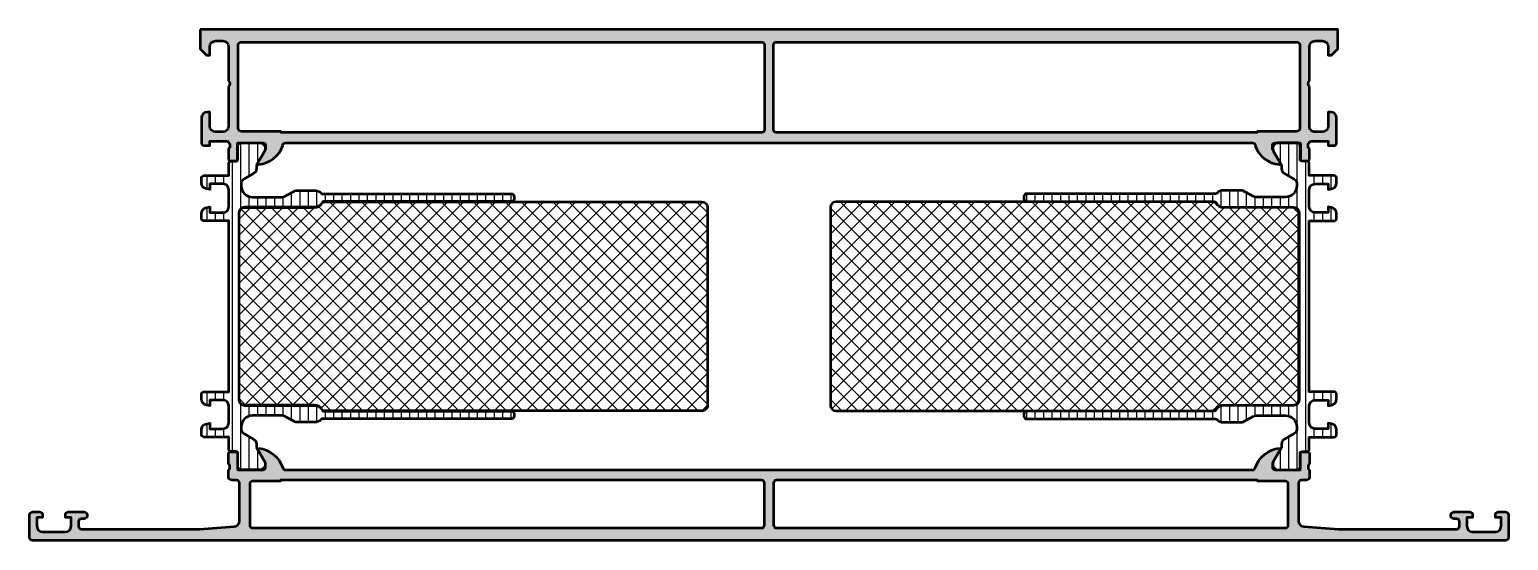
# Model space of a CAD drawing. Extents: x 0 to 260, y 0 to 90.
import ezdxf

# ---------------------------------------------------------------- set-up
doc = ezdxf.new("R2010")
doc.units = 0
for name, color, linetype, lineweight in [('0S-Alu contour', 7, 'Continuous', 50), ('0S-Alu hatch', 252, 'Continuous', 25), ('0S-Plastic contour', 254, 'Continuous', 50), ('0S-Plastic hatch', 253, 'Continuous', 25), ('0S-PT contour', 91, 'Continuous', 50), ('0S-PT hatch', 103, 'Continuous', 25)]:
    doc.layers.add(name, color=color, linetype=linetype, lineweight=lineweight)
pattern_1 = [(90, (0, 0), (-1.4859, 0), [])]
pattern_2 = [(135, (0, 0), (-1.403165018917055, -1.403165018917055), []), (225, (0, 0), (1.403165018917055, -1.403165018917055), [])]

# ---------------------------------------------------------------- blocks, each defined once
blk = doc.blocks.new('345580__B9517A01_B5C0_4A3F_B7CD_205CC49876D6_')
at = {"layer": '0S-Alu hatch'}
h = blk.add_hatch(color=256, dxfattribs=at)
edge = h.paths.add_edge_path()
edge.add_line((30, 89.80000000000003), (30, 86.39999852180478))
edge.add_line((30, 86.39999852180478), (31.0999755859375, 85.29999980926509))
edge.add_line((31.0999755859375, 85.29999980926509), (31.69998168945312, 85.29999980926509))
edge.add_line((31.69998168945312, 85.29999980926509), (31.69998168871611, 86.79996546848243))
edge.add_ellipse((32.70002008335165, 86.79996546848243), major_axis=(-1.000038394635549, 0), ratio=1, start_angle=270, end_angle=360, ccw=False)
edge.add_line((32.70002008335165, 87.80000386311796), (33.99995442909356, 87.80000386341928))
edge.add_ellipse((33.99995442852659, 86.79995829090755), major_axis=(-1.000045572511737, 0), ratio=1, start_angle=180, end_angle=269.9999999675165, ccw=False)
edge.add_line((35.00000000103833, 86.79995829090753), (35, 80.7999998092651))
edge.add_ellipse((34.47487768903659, 80.29999980926509), major_axis=(-0.725088574914509, 0), ratio=1, start_angle=136.4038464693326, end_angle=223.5961535306675, ccw=False)
edge.add_line((35, 79.7999998092651), (35.00000000036453, 72.80002776445481))
edge.add_ellipse((33.99997299848461, 72.8000277644548), major_axis=(-1.000027001879921, 0), ratio=1, start_angle=90, end_angle=180, ccw=False)
edge.add_line((33.99997299848461, 71.80000076257487), (32.70000151232053, 71.80000076274294))
edge.add_ellipse((32.70000151260096, 72.80002058608726), major_axis=(-1.000019823344317, 0), ratio=1, start_angle=0, end_angle=89.99999998393292, ccw=False)
edge.add_line((31.69998168925665, 72.80002058608724), (31.69998168945312, 75.2999998092651))
edge.add_line((31.69998168945312, 75.2999998092651), (31.20001605502165, 75.29999980985556))
edge.add_arc((31.20001605502165, 74.29996544369656), 1.000034366158999, 90, 180)
edge.add_line((30.19998168886265, 74.29996544369656), (30.19998168944562, 69.89999434846648))
edge.add_arc((30.69998443032073, 69.89999434853355), 0.5000027408751109, 180, 270)
edge.add_line((30.69998443032073, 69.39999160765845), (31.69998168945312, 69.39999160766598))
edge.add_line((31.69998168945312, 69.39999160766598), (31.70016479492188, 70.19972000122065))
edge.add_line((31.70016479492188, 70.19972000122065), (34.70003800909751, 70.19972000140574))
edge.add_ellipse((34.70003800909752, 69.89940034607781), major_axis=(-0.3003196553279253, 0), ratio=1, start_angle=180.0511970820352, end_angle=270.00000000000136, ccw=False)
edge.add_ellipse((34.92152106016126, 69.63214797861436), major_axis=(-0.2788951901448398, 0), ratio=1, start_angle=178.8354106258569, end_angle=253.58012358050388, ccw=False)
edge.add_line((35.20035864049408, 69.62647956789598), (35.20035864049408, 69.17288556789661))
edge.add_ellipse((34.9214905448509, 69.16722490841963), major_axis=(-0.2789255417371562, 0), ratio=1, start_angle=106.42459455535581, end_angle=181.1628700728718, ccw=False)
edge.add_line((35.00035764049407, 68.89968156789668), (35.00035764049407, 67.01967056788816))
edge.add_arc((35.30035764049408, 67.01967056788816), 0.3000000000000114, 180, 269.9999999999986)
edge.add_line((35.30035764049408, 66.71967056788814), (36.28033195953686, 66.71967056788814))
edge.add_arc((36.28033195953686, 67.01967056788816), 0.3000000000000114, 270, 360)
edge.add_line((36.58033195953687, 67.01967056788816), (36.58033195953687, 69.77966856788817))
edge.add_ellipse((36.70033195953697, 69.77966856788817), major_axis=(-0.120000000000104, 0), ratio=1, start_angle=265.58449498944435, end_angle=360, ccw=False)
edge.add_line((36.70957062048508, 69.89931240243016), (41.00051221468852, 69.89930496239573))
edge.add_ellipse((41.00051134773772, 69.3993203994287), major_axis=(-0.4999845629677806, 0), ratio=1, start_angle=180, end_angle=269.9999006516882, ccw=False)
edge.add_line((41.5004959107055, 69.3993203994287), (41.50049591064453, 68.69930801391598))
edge.add_line((41.50049591064453, 68.69930801391598), (40.11225128173828, 66.29478988647458))
edge.add_arc((40.23609723052484, 66.23688135873356), 0.1367158243071213, 154.9399071397919, 284.9282666313416)
edge.add_arc((39.92151596784562, 70.91557957429787), 4.823500259115358, 274.1587444483585, 341.678330230118)
edge.add_ellipse((45.000588291585, 69.3999001812348), major_axis=(-0.5000917814879501, 0), ratio=1, start_angle=-89.9317250025066, end_angle=0.06819458037307413, ccw=False)
edge.add_line((44.99999237060552, 69.89999160766598), (214.9994794060899, 69.89930496228506))
edge.add_ellipse((214.9994773865842, 69.39931640635945), major_axis=(-0.49998855592969, 0), ratio=1, start_angle=179.9986885611582, end_angle=269.99976857639973, ccw=False)
edge.add_arc((219.977377074797, 70.78583687109092), 4.687660273983787, 197.2045170357578, 266.9584959774186)
edge.add_arc((219.7667764371957, 66.23444528978179), 0.1351537462999097, 253.6159180650848, 386.5186134924327)
edge.add_line((219.887710571289, 66.29478988647453), (218.4994659423828, 68.699308013916))
edge.add_line((218.4994659423828, 68.699308013916), (218.4994659423552, 69.39931784455008))
edge.add_ellipse((218.9994530601293, 69.39931784455008), major_axis=(-0.4999871177740545, 0), ratio=1, start_angle=270.0000993480004, end_angle=360, ccw=False)
edge.add_line((218.9994521931767, 69.89930496232337), (223.2910830284891, 69.8993124036063))
edge.add_ellipse((223.299846149721, 69.77963279921897), major_axis=(-0.1200000000001284, 0), ratio=1, start_angle=180, end_angle=274.18780994660534, ccw=False)
edge.add_line((223.4198461497212, 69.779632799219), (223.4198461497211, 67.01963479921899))
edge.add_arc((223.7198461497211, 67.01963479921899), 0.2999999999999545, 180, 270)
edge.add_line((223.7198461497211, 66.71963479921904), (224.6998204687639, 66.71963479921901))
edge.add_arc((224.6998204687639, 67.019634799219), 0.2999999999999971, 270, 360)
edge.add_line((224.9998204687639, 67.01963479921899), (224.999820468764, 68.89964579922749))
edge.add_ellipse((225.0786875644072, 69.16718913975052), major_axis=(-0.2789255417372578, 0), ratio=1, start_angle=-1.162870072608598, end_angle=73.57540544463791, ccw=False)
edge.add_line((224.7998194687639, 69.17284979922623), (224.7998194687639, 69.6264437992274))
edge.add_ellipse((225.0786569153069, 69.63211220723817), major_axis=(-0.2788950563276754, 0), ratio=1, start_angle=-73.58012358058221, end_angle=1.1645893766420272, ccw=False)
edge.add_ellipse((225.2999407216665, 69.89959974650107), major_axis=(-0.3001202547224071, 0), ratio=1, start_angle=270, end_angle=359.993689922838, ccw=False)
edge.add_line((225.2999407216665, 70.19972000122347), (228.2998046874999, 70.19972000122065))
edge.add_line((228.2998046874999, 70.19972000122065), (228.2999877929687, 69.39999160766598))
edge.add_line((228.2999877929687, 69.39999160766598), (229.2999850521012, 69.39999160765846))
edge.add_arc((229.2999850521012, 69.89999434853358), 0.5000027408751038, 270, 360)
edge.add_line((229.7999877929763, 69.89999434846646), (229.7999877935592, 74.29996544369656))
edge.add_arc((228.7999534274002, 74.29996544369656), 1.000034366159042, 0, 89.99999999999837)
edge.add_line((228.7999534274002, 75.2999998098556), (228.2999877929687, 75.2999998092651))
edge.add_line((228.2999877929687, 75.2999998092651), (228.2999877931652, 72.80002058608724))
edge.add_ellipse((227.2999679698209, 72.80002058608729), major_axis=(-1.000019823344359, 0), ratio=1, start_angle=90.00000001606918, end_angle=180, ccw=False)
edge.add_line((227.2999679701013, 71.80000076274294), (225.9999964839372, 71.80000076257488))
edge.add_ellipse((225.9999964839372, 72.80002776445473), major_axis=(-1.000027001879843, 0), ratio=1, start_angle=0, end_angle=90.00000000000159, ccw=False)
edge.add_line((224.9999694820574, 72.80002776445474), (224.9999694824219, 79.7999998092651))
edge.add_ellipse((225.5250917933853, 80.29999980926509), major_axis=(-0.725088574914509, 0), ratio=1, start_angle=-43.59615353066738, end_angle=43.59615353066738, ccw=False)
edge.add_line((224.9999694824219, 80.7999998092651), (224.9999694813836, 86.79995829090753))
edge.add_ellipse((226.0000150538953, 86.79995829090755), major_axis=(-1.000045572511766, 0), ratio=1, start_angle=270.00000003248596, end_angle=360, ccw=False)
edge.add_line((226.0000150533283, 87.8000038634193), (227.2999493990703, 87.80000386311796))
edge.add_ellipse((227.2999493990702, 86.79996546848236), major_axis=(-1.000038394635609, 0), ratio=1, start_angle=180, end_angle=269.9999999999984, ccw=False)
edge.add_line((228.2999877937058, 86.79996546848236), (228.2999877929687, 85.29999980926509))
edge.add_line((228.2999877929687, 85.29999980926509), (228.8999938964844, 85.29999980926509))
edge.add_line((228.8999938964844, 85.29999980926509), (229.9999694824219, 86.39999852180478))
edge.add_line((229.9999694824219, 86.39999852180478), (229.9999694824219, 89.80000000000003))
edge.add_line((229.9999694824219, 89.80000000000003), (30, 89.80000000000003))
edge = h.paths.add_edge_path()
edge.add_ellipse((37.19999335623653, 87.09998761796082), major_axis=(-0.5000078521478031, 0), ratio=1, start_angle=269.9999999999992, end_angle=360, ccw=False)
edge.add_line((37.19999335623654, 87.59999547010862), (128.6999893188476, 87.59999547004693))
edge.add_ellipse((128.6999889679596, 87.0999951191589), major_axis=(-0.5000003508881719, 0), ratio=1, start_angle=180, end_angle=269.9999597912186, ccw=False)
edge.add_line((129.1999893188477, 87.0999951191589), (129.1999893188477, 72.19999501031185))
edge.add_ellipse((128.6999889679596, 72.19999501031185), major_axis=(-0.5000003508881719, 0), ratio=1, start_angle=90, end_angle=180, ccw=False)
edge.add_line((128.6999889679596, 71.69999465942368), (44.19998550415039, 71.6999946594238))
edge.add_line((44.19998550415039, 71.6999946594238), (44.19998550415039, 71.89999160766598))
edge.add_line((44.19998550415039, 71.89999160766598), (37.19999015797926, 71.89999160764432))
edge.add_ellipse((37.19999015797925, 72.39999626149485), major_axis=(-0.5000046538505245, 0), ratio=1, start_angle=0, end_angle=90.0000000000008, ccw=False)
edge.add_line((36.69998550412873, 72.39999626149485), (36.69998550408873, 87.09998761796157))
edge = h.paths.add_edge_path()
edge.add_ellipse((131.2999881438568, 87.09999511915893), major_axis=(-0.5000003508881435, 0), ratio=1, start_angle=270.00000000000324, end_angle=360, ccw=False)
edge.add_line((131.2999881438567, 87.59999547004708), (222.7999877929687, 87.59999547004693))
edge.add_ellipse((222.7999799408826, 87.09998761796076), major_axis=(-0.5000078521478315, 0), ratio=1, start_angle=180, end_angle=269.99910023133594, ccw=False)
edge.add_line((223.2999877930304, 87.09998761796153), (223.2999877929904, 72.39999626149486))
edge.add_ellipse((222.7999831391398, 72.39999626149486), major_axis=(-0.5000046538505388, 0), ratio=1, start_angle=90.00000000000318, end_angle=180, ccw=False)
edge.add_line((222.7999831391399, 71.89999160764432), (215.7999877929687, 71.89999160766598))
edge.add_line((215.7999877929687, 71.89999160766598), (215.7999877929687, 71.6999946594238))
edge.add_line((215.7999877929687, 71.6999946594238), (131.2999881438567, 71.69999465942364))
edge.add_ellipse((131.2999881438568, 72.19999501031181), major_axis=(-0.5000003508881719, 0), ratio=1, start_angle=0, end_angle=89.9999999999967, ccw=False)
edge.add_line((130.7999877929686, 72.19999501031181), (130.7999877929686, 87.09999511915893))
at = {"layer": '0S-Alu contour', "color": 7}
for points in [[(30, 89.80000000000003), (30, 86.39999852180478), (31.0999755859375, 85.29999980926509), (31.69998168945312, 85.29999980926509), (31.69998168871611, 86.79996546848243)], [(228.2999877937058, 86.79996546848236), (228.2999877929687, 85.29999980926509), (228.8999938964844, 85.29999980926509), (229.9999694824219, 86.39999852180478), (229.9999694824219, 89.80000000000003), (30, 89.80000000000003)], [(32.70002008335165, 87.80000386311796), (33.99995442909356, 87.80000386341928)], [(35.00000000103833, 86.79995829090753), (35, 80.7999998092651)], [(36.69998550412873, 72.39999626149485), (36.69998550408873, 87.09998761796157)], [(37.19999335623654, 87.59999547010862), (128.6999893188476, 87.59999547004693)], [(129.1999893188477, 87.0999951191589), (129.1999893188477, 72.19999501031185)], [(130.7999877929686, 72.19999501031181), (130.7999877929686, 87.09999511915893)], [(131.2999881438567, 87.59999547004708), (222.7999877929687, 87.59999547004693)], [(223.2999877930304, 87.09998761796153), (223.2999877929904, 72.39999626149486)], [(224.9999694824219, 80.7999998092651), (224.9999694813836, 86.79995829090753)], [(226.0000150533283, 87.8000038634193), (227.2999493990703, 87.80000386311796)], [(35, 79.7999998092651), (35.00000000036453, 72.80002776445481)], [(224.9999694820574, 72.80002776445474), (224.9999694824219, 79.7999998092651)], [(30.19998168886265, 74.29996544369656), (30.19998168944562, 69.89999434846648)], [(31.69998168925665, 72.80002058608724), (31.69998168945312, 75.2999998092651), (31.20001605502165, 75.29999980985556)], [(228.7999534274002, 75.2999998098556), (228.2999877929687, 75.2999998092651), (228.2999877931652, 72.80002058608724)], [(229.7999877929763, 69.89999434846646), (229.7999877935592, 74.29996544369656)], [(33.99997299848461, 71.80000076257487), (32.70000151232053, 71.80000076274294)], [(128.6999889679596, 71.69999465942368), (44.19998550415039, 71.6999946594238), (44.19998550415039, 71.89999160766598), (37.19999015797926, 71.89999160764432)], [(222.7999831391399, 71.89999160764432), (215.7999877929687, 71.89999160766598), (215.7999877929687, 71.6999946594238), (131.2999881438567, 71.69999465942364)], [(227.2999679701013, 71.80000076274294), (225.9999964839372, 71.80000076257488)], [(30.69998443032073, 69.39999160765845), (31.69998168945312, 69.39999160766598), (31.70016479492188, 70.19972000122065), (34.70003800909751, 70.19972000140574)], [(35.00035764049407, 68.89968156789668), (35.00035764049407, 67.01967056788816)], [(35.20035864049408, 69.62647956789598), (35.20035864049408, 69.17288556789661)], [(36.58033195953687, 67.01967056788816), (36.58033195953687, 69.77966856788817)], [(36.70957062048508, 69.89931240243016), (41.00051221468852, 69.89930496239573)], [(41.5004959107055, 69.3993203994287), (41.50049591064453, 68.69930801391598), (40.11225128173828, 66.29478988647458)], [(44.99999237060552, 69.89999160766598), (214.9994794060899, 69.89930496228506)], [(219.887710571289, 66.29478988647453), (218.4994659423828, 68.699308013916), (218.4994659423552, 69.39931784455008)], [(218.9994521931767, 69.89930496232337), (223.2910830284891, 69.8993124036063)], [(223.4198461497212, 69.779632799219), (223.4198461497211, 67.01963479921899)], [(224.7998194687639, 69.17284979922623), (224.7998194687639, 69.6264437992274)], [(224.9998204687639, 67.01963479921899), (224.999820468764, 68.89964579922749)], [(225.2999407216665, 70.19972000122347), (228.2998046874999, 70.19972000122065), (228.2999877929687, 69.39999160766598), (229.2999850521012, 69.39999160765846)], [(35.30035764049408, 66.71967056788814), (36.28033195953686, 66.71967056788814)], [(223.7198461497211, 66.71963479921904), (224.6998204687639, 66.71963479921901)]]:
    blk.add_lwpolyline(points, dxfattribs=at)
at = {"layer": '0S-Alu contour', "color": 7, "extrusion": (0, 0, -1)}
for centre, radius, start, end in [((-32.70002008335165, 86.79996546848243), 1.000038394635549, 0, 90), ((-33.99995442852659, 86.79995829090755), 1.000045572511737, 90.00000003248354, 180), ((-37.19999335623653, 87.09998761796082), 0.5000078521478031, 0, 90.00000000000081), ((-128.6999889679596, 87.0999951191589), 0.5000003508881719, 90.0000402087814, 180), ((-131.2999881438568, 87.09999511915893), 0.5000003508881435, 0, 89.99999999999675), ((-222.7999799408826, 87.09998761796076), 0.5000078521478315, 90.00089976866407, 180), ((-226.0000150538953, 86.79995829090755), 1.000045572511766, 0, 89.99999996751403), ((-227.2999493990702, 86.79996546848236), 1.000038394635609, 90.0000000000016, 180), ((-34.47487768903659, 80.29999980926509), 0.725088574914509, 136.4038464693325, 223.5961535306674), ((-225.5250917933853, 80.29999980926509), 0.725088574914509, 316.4038464693326, 43.59615353066742), ((-32.70000151260096, 72.80002058608726), 1.000019823344317, 270.0000000160671, 0), ((-33.99997299848461, 72.8000277644548), 1.000027001879921, 180, 270), ((-37.19999015797925, 72.39999626149485), 0.5000046538505245, 269.9999999999992, 0), ((-128.6999889679596, 72.19999501031185), 0.5000003508881719, 180, 270), ((-131.2999881438568, 72.19999501031181), 0.5000003508881719, 270.0000000000033, 0), ((-222.7999831391398, 72.39999626149486), 0.5000046538505388, 180, 269.9999999999968), ((-225.9999964839372, 72.80002776445473), 1.000027001879843, 269.9999999999984, 0), ((-227.2999679698209, 72.80002058608729), 1.000019823344359, 180, 269.9999999839308), ((-34.70003800909752, 69.89940034607781), 0.3003196553279253, 89.99999999999864, 179.9488029179648), ((-34.92152106016126, 69.63214797861436), 0.2788951901448398, 106.4198764194961, 181.1645893741432), ((-34.9214905448509, 69.16722490841963), 0.2789255417371562, 178.8371299271282, 253.5754054446442), ((-36.70033195953697, 69.77966856788817), 0.120000000000104, 0, 94.41550501055562), ((-41.00051134773772, 69.3993203994287), 0.4999845629677806, 90.00009934831178, 180), ((-45.000588291585, 69.3999001812348), 0.5000917814879501, 359.9318054196269, 89.93172500250674), ((-214.9994773865842, 69.39931640635945), 0.49998855592969, 90.00023142360028, 180.0013114388419), ((-218.9994530601293, 69.39931784455008), 0.4999871177740545, 0, 89.99990065199964), ((-223.299846149721, 69.77963279921897), 0.1200000000001284, 85.81219005339466, 180), ((-225.0786569153069, 69.63211220723817), 0.2788950563276754, 358.835410623358, 73.58012358058228), ((-225.0786875644072, 69.16718913975052), 0.2789255417372578, 286.4245945553621, 1.162870072608517), ((-225.2999407216665, 69.89959974650107), 0.3001202547224071, 0.0063100771620416, 90)]:
    blk.add_arc(centre, radius, start, end, dxfattribs=at)
at = {"layer": '0S-Alu contour', "color": 7}
for centre, radius, start, end in [((31.20001605502165, 74.29996544369656), 1.000034366158999, 90, 180), ((228.7999534274002, 74.29996544369656), 1.000034366159042, 0, 89.99999999999837), ((30.69998443032073, 69.89999434853355), 0.5000027408751109, 180, 270), ((39.92151596784562, 70.91557957429787), 4.823500259115358, 274.1587444483585, 341.678330230118), ((219.977377074797, 70.78583687109092), 4.687660273983787, 197.2045170357578, 266.9584959774186), ((229.2999850521012, 69.89999434853358), 0.5000027408751038, 270, 0), ((35.30035764049408, 67.01967056788816), 0.3000000000000114, 180, 269.9999999999986), ((36.28033195953686, 67.01967056788816), 0.3000000000000114, 270, 0), ((40.23609723052484, 66.23688135873356), 0.1367158243071213, 154.9399071397919, 284.9282666313416), ((219.7667764371957, 66.23444528978179), 0.1351537462999097, 253.6159180650848, 26.51861349243268), ((223.7198461497211, 67.01963479921899), 0.2999999999999545, 180, 270), ((224.6998204687639, 67.019634799219), 0.2999999999999971, 270, 0)]:
    blk.add_arc(centre, radius, start, end, dxfattribs=at)
blk = doc.blocks.new('245329__1986B05C_90F6_4254_B314_C92E28A508D5___5B4D52C8_DFF7_4122_A26E_63A068A62F2D_')
at = {"layer": '0S-Plastic hatch'}
h = blk.add_hatch(dxfattribs=at)
h.set_pattern_fill('ANSI31', color=256, scale=0.4680000000000001, angle=45, style=0)
h.set_pattern_definition(pattern_1)
edge = h.paths.add_edge_path()
edge.add_arc((39.19999999999996, 62.34999999999937), 2.010000000000005, 180, 270)
edge.add_line((39.19999999999996, 60.33999999999936), (43.99162662856488, 60.33999999999935))
edge.add_arc((43.99162662856488, 62.84999999999946), 2.510000000000104, 270, 299.5075853665981)
edge.add_line((45.22789897100707, 60.66557085367472), (46.43147689222133, 61.34673283985069))
edge.add_ellipse((47.16535967717709, 60.05000000000048), major_axis=(-1.49000000000014, 0), ratio=1, start_angle=269.99999999999943, end_angle=299.50758536659833, ccw=False)
edge.add_line((47.16535967717711, 61.54000000000062), (50.12499866056391, 61.54000000000062))
edge.add_ellipse((50.12499866056387, 60.05000000004333), major_axis=(-1.489999999957291, 0), ratio=1, start_angle=221.8103148951162, end_angle=269.99999999999864, ccw=False)
edge.add_arc((51.46663944704583, 61.24999999999938), 0.3100000000000608, 221.8103148951158, 270)
edge.add_line((51.46663944704583, 60.93999999999932), (84.6945936405891, 60.93999999999935))
edge.add_ellipse((84.69459364058909, 60.44999999999934), major_axis=(-0.4900000000000162, 0), ratio=1, start_angle=180, end_angle=269.9999999999967, ccw=False)
edge.add_line((85.18459364058911, 60.44999999999935), (85.18459364058911, 60.04999999999931))
edge.add_ellipse((84.69459364058916, 60.04999999999932), major_axis=(-0.4899999999999523, 0), ratio=1, start_angle=90.0000000000017, end_angle=180, ccw=False)
edge.add_line((84.69459364058916, 59.55999999999936), (51.73745021024311, 59.55999999999933))
edge.add_arc((51.7374502102431, 59.24999999999914), 0.3100000000001941, 89.9999999999987, 153.6122000380876)
edge.add_ellipse((50.1249986605644, 60.05000000003205), major_axis=(-1.490000000031441, 0), ratio=1, start_angle=87.34531223058929, end_angle=153.6122000380873, ccw=False)
edge.add_line((50.05598712564871, 58.56159904325251), (37.7997360613143, 58.55839617304859))
edge.add_arc((37.79999999999983, 57.54839620753553), 1.009999999999999, 90.01497284445892, 180)
edge.add_line((36.78999999999984, 57.54839620753553), (36.79000000000012, 24.75160379246477))
edge.add_arc((37.80000000000013, 24.75160379246478), 1.010000000000005, 180, 269.9850271555407)
edge.add_line((37.79973606131458, 23.74160382695172), (50.05598712564865, 23.7384009567478))
edge.add_ellipse((50.12499866056448, 22.24999999996836), major_axis=(-1.490000000031339, 0), ratio=1, start_angle=206.3877999619125, end_angle=272.6546877694161, ccw=False)
edge.add_arc((51.7374502102432, 23.05000000000127), 0.3100000000003116, 206.387799961913, 270)
edge.add_line((51.7374502102432, 22.74000000000096), (84.69459364058913, 22.74000000000095))
edge.add_ellipse((84.69459364058913, 22.25000000000098), major_axis=(-0.4899999999999736, 0), ratio=1, start_angle=180, end_angle=270, ccw=False)
edge.add_line((85.18459364058911, 22.25000000000097), (85.18459364058911, 21.85000000000095))
edge.add_ellipse((84.6945936405891, 21.85000000000097), major_axis=(-0.4900000000000091, 0), ratio=1, start_angle=90.0000000000017, end_angle=180, ccw=False)
edge.add_line((84.6945936405891, 21.36000000000096), (51.46663944704581, 21.36000000000096))
edge.add_arc((51.46663944704581, 21.05000000000092), 0.3100000000000413, 90.00000000000134, 138.1896851048852)
edge.add_ellipse((50.12499866056391, 22.24999999995688), major_axis=(-1.489999999957196, 0), ratio=1, start_angle=90, end_angle=138.1896851048847, ccw=False)
edge.add_line((50.12499866056391, 20.75999999999969), (47.16535967717703, 20.75999999999969))
edge.add_ellipse((47.16535967717701, 22.2499999999997), major_axis=(-1.490000000000012, 0), ratio=1, start_angle=60.49241463340172, end_angle=90.0000000000008, ccw=False)
edge.add_line((46.43147689222131, 20.95326716014961), (45.22789897100707, 21.63442914632558))
edge.add_arc((43.99162662856489, 19.45000000000088), 2.510000000000058, 60.49241463340152, 89.99999999999984)
edge.add_line((43.99162662856489, 21.96000000000094), (39.19999999999996, 21.96000000000094))
edge.add_arc((39.19999999999996, 19.95000000000093), 2.010000000000008, 90, 180)
edge.add_line((37.18999999999996, 19.95000000000056), (37.19000000000001, 19.64428655316083))
edge.add_arc((38.20000000000001, 19.64428655316099), 1.009999999999998, 180, 239.9999999999998)
edge.add_line((37.69500000000001, 18.76960089533871), (39.393692007793, 17.78886060736915))
edge.add_ellipse((38.89869200779301, 16.93149545762258), major_axis=(-0.9899999999999806, 0), ratio=1, start_angle=180, end_angle=240, ccw=False)
edge.add_line((39.88869200779299, 16.9314954576224), (39.88869200779291, 16.47641776617662))
edge.add_arc((40.39869200779288, 16.47641776617653), 0.5099999999999838, 180, 209.9999965993454)
edge.add_line((39.95701903672792, 16.22141779239098), (41.27694055409615, 13.93524634894258))
edge.add_ellipse((40.4442288491153, 13.39981807472298), major_axis=(-0.989996070924469, 0), ratio=1, start_angle=98.22289635890019, end_angle=212.7407569883862, ccw=False)
edge.add_line((40.58582249619141, 12.42000000000013), (37.10999536038208, 12.41999999999317))
edge.add_ellipse((37.10999536038208, 12.90999597743874), major_axis=(-0.4899959774455702, 0), ratio=1, start_angle=-0.0003024757485832197, end_angle=90, ccw=False)
edge.add_line((36.61999938294334, 12.90999856422538), (36.62033133037529, 15.3099541230334))
edge.add_arc((36.31033133333452, 15.30999699999414), 0.3100000000059852, 359.9920752615574, 449.9999999988942)
edge.add_line((36.3103313333405, 15.61999700000013), (35.49999732109787, 15.61999699999295))
edge.add_ellipse((35.4999973210979, 16.10999432109089), major_axis=(-0.4899973210979347, 0), ratio=1, start_angle=0, end_angle=89.99999999999591, ccw=False)
edge.add_line((35.00999999999997, 16.10999432109094), (35.00999999999997, 18.16000000000015))
edge.add_line((35.00999999999997, 18.16000000000015), (30.69999999999998, 18.16000000000015))
edge.add_ellipse((30.69999999999998, 18.65000000000015), major_axis=(-0.4899999999999985, 0), ratio=1, start_angle=0, end_angle=89.9999999999996, ccw=False)
edge.add_line((30.20999999999998, 18.65000000000015), (30.20999999999997, 19.48074922337452))
edge.add_ellipse((31.19999999999996, 19.4807492233745), major_axis=(-0.9899999999999913, 0), ratio=1, start_angle=285.0000000000001, end_angle=360, ccw=False)
edge.add_line((30.94376914534847, 20.43701579140067), (31.68999999999999, 20.63696774627174))
edge.add_line((31.68999999999999, 20.63696774627174), (31.68999999999997, 19.64000000000014))
edge.add_line((31.68999999999997, 19.64000000000014), (33.99999999999997, 19.64000000000014))
edge.add_arc((33.99999999999997, 20.65000000000015), 1.010000000000001, 270.0000000000004, 360)
edge.add_line((35.00999999999996, 20.65000000000015), (35.00999999999998, 23.65000000000014))
edge.add_arc((33.99999999999998, 23.65000000000015), 1.009999999999998, 0, 89.9999999999996)
edge.add_line((33.99999999999999, 24.66000000000015), (31.68999999999998, 24.66000000000015))
edge.add_line((31.68999999999998, 24.66000000000015), (31.68999999999997, 23.66303225372854))
edge.add_line((31.68999999999997, 23.66303225372854), (30.94376914534846, 23.86298420859962))
edge.add_ellipse((31.19999999999997, 24.8192507766258), major_axis=(-0.9900000000000034, 0), ratio=1, start_angle=0, end_angle=74.99999999999898, ccw=False)
edge.add_line((30.20999999999997, 24.8192507766258), (30.20999999999997, 25.65000000000014))
edge.add_ellipse((30.69999999999998, 25.65000000000014), major_axis=(-0.4900000000000162, 0), ratio=1, start_angle=270.0000000000004, end_angle=360, ccw=False)
edge.add_line((30.69999999999998, 26.14000000000015), (35.00999999999997, 26.14000000000014))
edge.add_line((35.00999999999997, 26.14000000000014), (35.00999999999998, 56.16000000000016))
edge.add_line((35.00999999999998, 56.16000000000016), (30.69999999999995, 56.16000000000016))
edge.add_ellipse((30.69999999999994, 56.65000000000012), major_axis=(-0.4899999999999594, 0), ratio=1, start_angle=0, end_angle=90.0000000000008, ccw=False)
edge.add_line((30.20999999999999, 56.65000000000014), (30.20999999999999, 57.48074922337451))
edge.add_ellipse((31.20000000000006, 57.4807492233745), major_axis=(-0.9900000000000659, 0), ratio=1, start_angle=284.99999999999847, end_angle=360, ccw=False)
edge.add_line((30.94376914534857, 58.43701579140075), (31.69, 58.63696774627177))
edge.add_line((31.69, 58.63696774627177), (31.68999999999999, 57.64000000000013))
edge.add_line((31.68999999999999, 57.64000000000013), (34, 57.64000000000017))
edge.add_arc((33.99999999999999, 58.65000000000016), 1.009999999999998, 270.0000000000008, 360)
edge.add_line((35.00999999999999, 58.65000000000017), (35.00999999999998, 61.65000000000021))
edge.add_arc((33.99999999999999, 61.6500000000002), 1.00999999999999, 0, 90.00000000000081)
edge.add_line((33.99999999999997, 62.66000000000019), (31.68999999999999, 62.66000000000016))
edge.add_line((31.68999999999999, 62.66000000000016), (31.68999999999999, 61.66303225372859))
edge.add_line((31.68999999999999, 61.66303225372859), (30.94376914534848, 61.86298420859966))
edge.add_ellipse((31.19999999999996, 62.81925077662579), major_axis=(-0.9899999999999591, 0), ratio=1, start_angle=0, end_angle=74.99999999999977, ccw=False)
edge.add_line((30.21000000000001, 62.81925077662579), (30.20999999999999, 63.65000000000016))
edge.add_ellipse((30.7, 63.65000000000016), major_axis=(-0.4900000000000056, 0), ratio=1, start_angle=270.0000000000004, end_angle=360, ccw=False)
edge.add_line((30.69999999999999, 64.14000000000017), (35.00999999999999, 64.14000000000016))
edge.add_line((35.00999999999999, 64.14000000000016), (35.00999999999998, 66.19000567890934))
edge.add_ellipse((35.49999732109798, 66.19000567890934), major_axis=(-0.4899973210980022, 0), ratio=1, start_angle=269.99969301797677, end_angle=360, ccw=False)
edge.add_line((35.49999994642868, 66.68000300000031), (36.31033133334047, 66.68000300000014))
edge.add_arc((36.31033133334047, 66.99000300000017), 0.3100000000000307, 270, 360.0079248428869)
edge.add_line((36.62033133037521, 66.99004587752644), (36.61999938762342, 69.38993624989722))
edge.add_ellipse((37.10999536036688, 69.39000402257676), major_axis=(-0.4899959774303628, 0), ratio=1, start_angle=-90.00000000177971, end_angle=0.00792473549921624, ccw=False)
edge.add_line((37.10999536038209, 69.88000000000712), (40.58582249619141, 69.88000000000017))
edge.add_ellipse((40.4442288491153, 68.90018192527731), major_axis=(-0.9899960709244869, 0), ratio=1, start_angle=147.2592430116216, end_angle=261.7771036410999, ccw=False)
edge.add_line((41.27694055409624, 68.36475365105781), (39.95701903672792, 66.07858220760932))
edge.add_arc((40.39869200779286, 65.82358223382377), 0.5099999999999598, 150.000003400653, 180)
edge.add_line((39.88869200779291, 65.82358223382369), (39.88869200779299, 65.36850454237788))
edge.add_ellipse((38.89869200779296, 65.3685045423777), major_axis=(-0.9900000000000304, 0), ratio=1, start_angle=120.00000000000259, end_angle=180, ccw=False)
edge.add_line((39.39369200779302, 64.51113939263111), (37.69499999999999, 63.53039910466151))
edge.add_arc((38.20000000000001, 62.65571344683923), 1.010000000000008, 120.0000000000008, 180)
edge.add_line((37.19, 62.65571344683941), (37.18999999999996, 62.34999999999974))
at = {"layer": '0S-Plastic contour', "color": 7}
for points in [[(36.62033133037521, 66.99004587752644), (36.61999938762342, 69.38993624989722)], [(37.10999536038209, 69.88000000000712), (40.58582249619141, 69.88000000000017)], [(41.27694055409624, 68.36475365105781), (39.95701903672792, 66.07858220760932)], [(30.69999999999999, 64.14000000000017), (35.00999999999999, 64.14000000000016), (35.00999999999998, 66.19000567890934)], [(35.49999994642868, 66.68000300000031), (36.31033133334047, 66.68000300000014)], [(39.88869200779291, 65.82358223382369), (39.88869200779299, 65.36850454237788)], [(30.21000000000001, 62.81925077662579), (30.20999999999999, 63.65000000000016)], [(33.99999999999997, 62.66000000000019), (31.68999999999999, 62.66000000000016), (31.68999999999999, 61.66303225372859), (30.94376914534848, 61.86298420859966)], [(37.19, 62.65571344683941), (37.18999999999996, 62.34999999999974)], [(39.39369200779302, 64.51113939263111), (37.69499999999999, 63.53039910466151)], [(35.00999999999999, 58.65000000000017), (35.00999999999998, 61.65000000000021)], [(39.19999999999996, 60.33999999999936), (43.99162662856488, 60.33999999999935)], [(45.22789897100707, 60.66557085367472), (46.43147689222133, 61.34673283985069)], [(47.16535967717711, 61.54000000000062), (50.12499866056391, 61.54000000000062)], [(51.46663944704583, 60.93999999999932), (84.6945936405891, 60.93999999999935)], [(85.18459364058911, 60.44999999999935), (85.18459364058911, 60.04999999999931)], [(30.20999999999999, 56.65000000000014), (30.20999999999999, 57.48074922337451)], [(30.94376914534857, 58.43701579140075), (31.69, 58.63696774627177), (31.68999999999999, 57.64000000000013), (34, 57.64000000000017)], [(36.78999999999984, 57.54839620753553), (36.79000000000012, 24.75160379246477)], [(50.05598712564871, 58.56159904325251), (37.7997360613143, 58.55839617304859)], [(84.69459364058916, 59.55999999999936), (51.73745021024311, 59.55999999999933)], [(30.69999999999998, 26.14000000000015), (35.00999999999997, 26.14000000000014), (35.00999999999998, 56.16000000000016), (30.69999999999995, 56.16000000000016)], [(30.20999999999997, 24.8192507766258), (30.20999999999997, 25.65000000000014)], [(33.99999999999999, 24.66000000000015), (31.68999999999998, 24.66000000000015), (31.68999999999997, 23.66303225372854), (30.94376914534846, 23.86298420859962)], [(35.00999999999996, 20.65000000000015), (35.00999999999998, 23.65000000000014)], [(37.79973606131458, 23.74160382695172), (50.05598712564865, 23.7384009567478)], [(43.99162662856489, 21.96000000000094), (39.19999999999996, 21.96000000000094)], [(46.43147689222131, 20.95326716014961), (45.22789897100707, 21.63442914632558)], [(84.6945936405891, 21.36000000000096), (51.46663944704581, 21.36000000000096)], [(51.7374502102432, 22.74000000000096), (84.69459364058913, 22.74000000000095)], [(85.18459364058911, 22.25000000000097), (85.18459364058911, 21.85000000000095)], [(30.20999999999998, 18.65000000000015), (30.20999999999997, 19.48074922337452)], [(30.94376914534847, 20.43701579140067), (31.68999999999999, 20.63696774627174), (31.68999999999997, 19.64000000000014), (33.99999999999997, 19.64000000000014)], [(37.18999999999996, 19.95000000000056), (37.19000000000001, 19.64428655316083)], [(37.69500000000001, 18.76960089533871), (39.393692007793, 17.78886060736915)], [(50.12499866056391, 20.75999999999969), (47.16535967717703, 20.75999999999969)], [(35.00999999999997, 16.10999432109094), (35.00999999999997, 18.16000000000015), (30.69999999999998, 18.16000000000015)], [(36.3103313333405, 15.61999700000013), (35.49999732109787, 15.61999699999295)], [(39.88869200779299, 16.9314954576224), (39.88869200779291, 16.47641776617662)], [(39.95701903672792, 16.22141779239098), (41.27694055409615, 13.93524634894258)], [(36.61999938294334, 12.90999856422538), (36.62033133037529, 15.3099541230334)], [(40.58582249619141, 12.42000000000013), (37.10999536038208, 12.41999999999317)]]:
    blk.add_lwpolyline(points, dxfattribs=at)
at = {"layer": '0S-Plastic contour', "color": 7, "extrusion": (0, 0, -1)}
for centre, radius, start, end in [((-37.10999536036688, 69.39000402257676), 0.4899959774303628, 359.9920752645008, 90.00000000177967), ((-40.4442288491153, 68.90018192527731), 0.9899960709244869, 98.22289635890009, 212.7407569883785), ((-35.49999732109798, 66.19000567890934), 0.4899973210980022, 0, 90.00030698202325), ((-38.89869200779296, 65.3685045423777), 0.9900000000000304, 180, 239.9999999999974), ((-30.7, 63.65000000000016), 0.4900000000000056, 0, 89.99999999999959), ((-31.19999999999996, 62.81925077662579), 0.9899999999999591, 285.0000000000002, 0), ((-47.16535967717709, 60.05000000000048), 1.49000000000014, 60.49241463340167, 90.00000000000055), ((-50.12499866056387, 60.05000000004333), 1.489999999957291, 90.00000000000138, 138.1896851048838), ((-84.69459364058909, 60.44999999999934), 0.4900000000000162, 90.00000000000333, 180), ((-84.69459364058916, 60.04999999999932), 0.4899999999999523, 180, 269.9999999999983), ((-31.20000000000006, 57.4807492233745), 0.9900000000000659, 0, 75.00000000000155), ((-50.1249986605644, 60.05000000003205), 1.490000000031441, 206.3877999619128, 272.6546877694108), ((-30.69999999999994, 56.65000000000012), 0.4899999999999594, 269.9999999999992, 0), ((-30.69999999999998, 25.65000000000014), 0.4900000000000162, 0, 89.99999999999959), ((-31.19999999999997, 24.8192507766258), 0.9900000000000034, 285.000000000001, 0), ((-50.12499866056448, 22.24999999996836), 1.490000000031339, 87.34531223058389, 153.6122000380875), ((-47.16535967717701, 22.2499999999997), 1.490000000000012, 269.9999999999992, 299.5075853665983), ((-50.12499866056391, 22.24999999995688), 1.489999999957196, 221.8103148951154, 270), ((-84.69459364058913, 22.25000000000098), 0.4899999999999736, 90, 180), ((-84.6945936405891, 21.85000000000097), 0.4900000000000091, 180, 269.9999999999983), ((-31.19999999999996, 19.4807492233745), 0.9899999999999913, 0, 74.99999999999991), ((-30.69999999999998, 18.65000000000015), 0.4899999999999985, 270.0000000000004, 0), ((-35.4999973210979, 16.10999432109089), 0.4899973210979347, 270.0000000000041, 0), ((-38.89869200779301, 16.93149545762258), 0.9899999999999806, 120, 180), ((-40.4442288491153, 13.39981807472298), 0.9899960709244691, 147.2592430116138, 261.7771036410998), ((-37.10999536038208, 12.90999597743874), 0.4899959774455703, 270, 0.0003024757486817)]:
    blk.add_arc(centre, radius, start, end, dxfattribs=at)
at = {"layer": '0S-Plastic contour', "color": 7}
for centre, radius, start, end in [((36.31033133334047, 66.99000300000017), 0.3100000000000307, 270, 0.007924842886852), ((40.39869200779286, 65.82358223382377), 0.5099999999999598, 150.000003400653, 180), ((33.99999999999999, 61.6500000000002), 1.00999999999999, 0, 90.00000000000081), ((38.20000000000001, 62.65571344683923), 1.010000000000008, 120.0000000000008, 180), ((39.19999999999996, 62.34999999999937), 2.010000000000005, 180, 270), ((43.99162662856488, 62.84999999999946), 2.510000000000104, 270, 299.5075853665981), ((51.46663944704583, 61.24999999999938), 0.3100000000000608, 221.8103148951158, 270), ((33.99999999999999, 58.65000000000016), 1.009999999999998, 270.0000000000008, 0), ((37.79999999999983, 57.54839620753553), 1.009999999999999, 90.01497284445892, 180), ((51.7374502102431, 59.24999999999914), 0.3100000000001941, 89.9999999999987, 153.6122000380876), ((33.99999999999998, 23.65000000000015), 1.009999999999998, 0, 89.9999999999996), ((37.80000000000013, 24.75160379246478), 1.010000000000005, 180, 269.9850271555407), ((39.19999999999996, 19.95000000000093), 2.010000000000008, 90, 180), ((43.99162662856489, 19.45000000000088), 2.510000000000058, 60.49241463340152, 89.99999999999984), ((51.46663944704581, 21.05000000000092), 0.3100000000000413, 90.00000000000134, 138.1896851048852), ((51.7374502102432, 23.05000000000127), 0.3100000000003116, 206.387799961913, 270), ((33.99999999999997, 20.65000000000015), 1.010000000000001, 270.0000000000004, 0), ((38.20000000000001, 19.64428655316099), 1.009999999999998, 180, 239.9999999999998), ((36.31033133333452, 15.30999699999414), 0.3100000000059852, 359.9920752615574, 89.99999999889422), ((40.39869200779288, 16.47641776617653), 0.5099999999999838, 180, 209.9999965993454)]:
    blk.add_arc(centre, radius, start, end, dxfattribs=at)
blk = doc.blocks.new('465240__2FE22B46_4A5C_4CD0_AA22_C3966DC55B5A_')
at = {"layer": '0S-PT hatch'}
h = blk.add_hatch(dxfattribs=at)
h.set_pattern_fill('ANSI37', color=256, scale=0.625, angle=90, style=0)
h.set_pattern_definition(pattern_2)
edge = h.paths.add_edge_path()
edge.add_line((119.1799999999999, 58.54999999999935), (119.18, 23.75000000000096))
edge.add_ellipse((118.2, 23.75000000000094), major_axis=(-0.9799999999999754, 0), ratio=1, start_angle=89.9999999999983, end_angle=180, ccw=False)
edge.add_line((118.2, 22.77000000000096), (84.69459364058915, 22.77000000000096))
edge.add_line((84.69459364058915, 22.77000000000096), (51.7374502102432, 22.77000000000095))
edge.add_ellipse((51.73745021024321, 23.05000000000127), major_axis=(-0.2800000000003173, 0), ratio=1, start_angle=26.387799961910673, end_angle=89.9999999999971, ccw=False)
edge.add_arc((50.12499866056448, 22.24999999996837), 1.520000000031327, 26.38779996191222, 92.6282064219842)
edge.add_line((50.05529940900331, 23.76840113749003), (37.79974390107752, 23.77160382592737))
edge.add_ellipse((37.8000000000001, 24.75160379246478), major_axis=(-0.9799999999999908, 0), ratio=1, start_angle=0, end_angle=89.9850271555415, ccw=False)
edge.add_line((36.82000000000011, 24.75160379246477), (36.81999999999984, 57.54839620753553))
edge.add_ellipse((37.79999999999984, 57.54839620753553), major_axis=(-0.9800000000000039, 0), ratio=1, start_angle=270.01497284445975, end_angle=360, ccw=False)
edge.add_line((37.79974390107723, 58.52839617407294), (50.05529940900347, 58.53159886251027))
edge.add_arc((50.1249986605644, 60.05000000003208), 1.520000000031469, 267.3717935780254, 333.6122000380862)
edge.add_ellipse((51.73745021024311, 59.24999999999914), major_axis=(-0.2800000000001952, 0), ratio=1, start_angle=270, end_angle=333.61220003808745, ccw=False)
edge.add_line((51.73745021024311, 59.52999999999934), (84.69459364058915, 59.52999999999935))
edge.add_line((84.69459364058915, 59.52999999999935), (118.1999999999999, 59.52999999999934))
edge.add_ellipse((118.1999999999999, 58.54999999999934), major_axis=(-0.9799999999999968, 0), ratio=1, start_angle=180, end_angle=269.99999999999835, ccw=False)
at = {"layer": '0S-PT contour', "color": 7}
for points in [[(36.82000000000011, 24.75160379246477), (36.81999999999984, 57.54839620753553)], [(37.79974390107723, 58.52839617407294), (50.05529940900347, 58.53159886251027)], [(51.73745021024311, 59.52999999999934), (84.69459364058915, 59.52999999999935), (118.1999999999999, 59.52999999999934)], [(119.1799999999999, 58.54999999999935), (119.18, 23.75000000000096)], [(50.05529940900331, 23.76840113749003), (37.79974390107752, 23.77160382592737)], [(118.2, 22.77000000000096), (84.69459364058915, 22.77000000000096), (51.7374502102432, 22.77000000000095)]]:
    blk.add_lwpolyline(points, dxfattribs=at)
at = {"layer": '0S-PT contour', "color": 7, "extrusion": (0, 0, -1)}
for centre, radius, start, end in [((-37.79999999999984, 57.54839620753553), 0.9800000000000039, 0, 89.98502715554025), ((-51.73745021024311, 59.24999999999914), 0.2800000000001952, 26.38779996191257, 90), ((-118.1999999999999, 58.54999999999934), 0.9799999999999968, 90.00000000000165, 180), ((-37.8000000000001, 24.75160379246478), 0.9799999999999908, 270.0149728444585, 0), ((-118.2, 23.75000000000094), 0.9799999999999754, 180, 270.0000000000017), ((-51.73745021024321, 23.05000000000127), 0.2800000000003173, 270.0000000000029, 333.6122000380893)]:
    blk.add_arc(centre, radius, start, end, dxfattribs=at)
at = {"layer": '0S-PT contour', "color": 7}
for centre, radius, start, end in [((50.1249986605644, 60.05000000003208), 1.520000000031469, 267.3717935780254, 333.6122000380862), ((50.12499866056448, 22.24999999996837), 1.520000000031327, 26.38779996191222, 92.6282064219842)]:
    blk.add_arc(centre, radius, start, end, dxfattribs=at)
blk = doc.blocks.new('465240__A8409B3E_73A3_4900_8452_A8ECA656ED3D_')
at = {"layer": '0S-PT hatch'}
h = blk.add_hatch(dxfattribs=at)
h.set_pattern_fill('ANSI37', color=256, scale=0.625, angle=90, style=0)
h.set_pattern_definition(pattern_2)
edge = h.paths.add_edge_path()
edge.add_arc((141.8, 58.54999999999922), 0.9800000000000039, 90, 180)
edge.add_line((140.82, 58.54999999999922), (140.82, 23.75000000000085))
edge.add_arc((141.8, 23.75000000000086), 0.9800000000000181, 180, 270)
edge.add_line((141.8, 22.77000000000084), (175.3054063594108, 22.77000000000085))
edge.add_line((175.3054063594108, 22.77000000000085), (208.2625497897567, 22.77000000000084))
edge.add_arc((208.2625497897567, 23.05000000000115), 0.2800000000003067, 270.0000000000058, 333.6122000380867)
edge.add_ellipse((209.8750013394354, 22.24999999996819), major_axis=(-1.520000000031397, 0), ratio=1, start_angle=267.3717935780143, end_angle=333.6122000380861, ccw=False)
edge.add_line((209.9447005909967, 23.7684011374899), (222.2002560989225, 23.77160382592725))
edge.add_arc((222.1999999999999, 24.75160379246466), 0.9799999999999943, 270.0149728444585, 360)
edge.add_line((223.1799999999999, 24.75160379246466), (223.1800000000002, 57.54839620753542))
edge.add_arc((222.2000000000002, 57.54839620753543), 0.9800000000000181, 0, 89.98502715554152)
edge.add_line((222.2002560989228, 58.52839617407286), (209.9447005909968, 58.53159886251017))
edge.add_ellipse((209.8750013394356, 60.05000000003196), major_axis=(-1.520000000031475, 0), ratio=1, start_angle=26.387799961913004, end_angle=92.62820642198449, ccw=False)
edge.add_arc((208.2625497897569, 59.2499999999991), 0.2800000000001094, 26.38779996190665, 90)
edge.add_line((208.2625497897569, 59.52999999999921), (175.3054063594108, 59.52999999999923))
edge.add_line((175.3054063594108, 59.52999999999923), (141.8, 59.52999999999923))
at = {"layer": '0S-PT contour', "color": 7}
for points in [[(140.82, 58.54999999999922), (140.82, 23.75000000000085)], [(208.2625497897569, 59.52999999999921), (175.3054063594108, 59.52999999999923), (141.8, 59.52999999999923)], [(222.2002560989228, 58.52839617407286), (209.9447005909968, 58.53159886251017)], [(223.1799999999999, 24.75160379246466), (223.1800000000002, 57.54839620753542)], [(209.9447005909967, 23.7684011374899), (222.2002560989225, 23.77160382592725)], [(141.8, 22.77000000000084), (175.3054063594108, 22.77000000000085), (208.2625497897567, 22.77000000000084)]]:
    blk.add_lwpolyline(points, dxfattribs=at)
for centre, radius, start, end in [((141.8, 58.54999999999922), 0.9800000000000039, 90, 180), ((208.2625497897569, 59.2499999999991), 0.2800000000001094, 26.38779996190665, 90), ((222.2000000000002, 57.54839620753543), 0.9800000000000181, 0, 89.98502715554152), ((141.8, 23.75000000000086), 0.9800000000000181, 180, 270), ((222.1999999999999, 24.75160379246466), 0.9799999999999943, 270.0149728444585, 0), ((208.2625497897567, 23.05000000000115), 0.2800000000003067, 270.0000000000058, 333.6122000380867)]:
    blk.add_arc(centre, radius, start, end, dxfattribs=at)
at = {"layer": '0S-PT contour', "color": 7, "extrusion": (0, 0, -1)}
for centre, radius, start, end in [((-209.8750013394356, 60.05000000003196), 1.520000000031475, 267.3717935780155, 333.612200038087), ((-209.8750013394354, 22.24999999996819), 1.520000000031397, 26.38779996191392, 92.6282064219857)]:
    blk.add_arc(centre, radius, start, end, dxfattribs=at)
blk = doc.blocks.new('245329__DE10E93B_AA51_47D4_8504_C2211A228C94___5C0A4285_5E86_46DF_8E1A_11E0648A0D45_')
at = {"layer": '0S-Plastic hatch'}
h = blk.add_hatch(dxfattribs=at)
h.set_pattern_fill('ANSI31', color=256, scale=0.4680000000000001, angle=45, style=0)
h.set_pattern_definition(pattern_1)
edge = h.paths.add_edge_path()
edge.add_ellipse((221.7999999999999, 62.65571344683911), major_axis=(-1.010000000000018, 0), ratio=1, start_angle=180, end_angle=239.9999999999991, ccw=False)
edge.add_line((222.8099999999999, 62.65571344683931), (222.81, 62.34999999999963))
edge.add_ellipse((220.8, 62.34999999999924), major_axis=(-2.00999999999999, 0), ratio=1, start_angle=90, end_angle=180, ccw=False)
edge.add_line((220.8, 60.33999999999926), (216.0083733714351, 60.33999999999925))
edge.add_ellipse((216.008373371435, 62.84999999999929), major_axis=(-2.510000000000047, 0), ratio=1, start_angle=60.49241463340201, end_angle=90.00000000000131, ccw=False)
edge.add_line((214.7721010289929, 60.66557085367461), (213.5685231077787, 61.34673283985057))
edge.add_arc((212.8346403228229, 60.05000000000036), 1.490000000000152, 60.4924146334018, 90)
edge.add_line((212.8346403228229, 61.54000000000052), (209.8750013394361, 61.54000000000051))
edge.add_arc((209.8750013394361, 60.05000000004329), 1.489999999957227, 90, 138.1896851048835)
edge.add_ellipse((208.5333605529541, 61.24999999999935), major_axis=(-0.310000000000111, 0), ratio=1, start_angle=90.00000000001052, end_angle=138.1896851048837, ccw=False)
edge.add_line((208.5333605529542, 60.93999999999923), (175.3054063594108, 60.93999999999923))
edge.add_arc((175.3054063594108, 60.44999999999923), 0.4900000000000091, 90, 180)
edge.add_line((174.8154063594108, 60.44999999999919), (174.8154063594109, 60.04999999999916))
edge.add_arc((175.3054063594109, 60.04999999999918), 0.4899999999999523, 180, 269.9999999999966)
edge.add_line((175.3054063594108, 59.55999999999923), (208.2625497897569, 59.55999999999923))
edge.add_ellipse((208.2625497897569, 59.2499999999991), major_axis=(-0.3100000000001302, 0), ratio=1, start_angle=206.3877999619047, end_angle=270, ccw=False)
edge.add_arc((209.8750013394356, 60.05000000003196), 1.490000000031463, 206.387799961912, 272.6546877694159)
edge.add_line((209.9440128743514, 58.56159904325239), (222.2002639386857, 58.55839617304847))
edge.add_ellipse((222.2000000000002, 57.54839620753543), major_axis=(-1.009999999999992, 0), ratio=1, start_angle=180, end_angle=269.9850271555419, ccw=False)
edge.add_line((223.2100000000002, 57.54839620753539), (223.2099999999999, 24.75160379246466))
edge.add_ellipse((222.1999999999999, 24.75160379246468), major_axis=(-1.010000000000019, 0), ratio=1, start_angle=90.01497284446128, end_angle=180, ccw=False)
edge.add_line((222.2002639386854, 23.74160382695161), (209.9440128743516, 23.73840095674769))
edge.add_arc((209.8750013394355, 22.24999999996827), 1.490000000031353, 87.34531223057512, 153.612200038089)
edge.add_ellipse((208.2625497897568, 23.05000000000113), major_axis=(-0.3100000000002878, 0), ratio=1, start_angle=89.99999999999483, end_angle=153.6122000380871, ccw=False)
edge.add_line((208.2625497897567, 22.74000000000083), (175.3054063594108, 22.74000000000084))
edge.add_arc((175.3054063594108, 22.25000000000087), 0.4899999999999523, 89.99999999999667, 180)
edge.add_line((174.8154063594108, 22.25000000000087), (174.8154063594108, 21.85000000000084))
edge.add_arc((175.3054063594108, 21.85000000000084), 0.4900000000000091, 180, 270)
edge.add_line((175.3054063594108, 21.36000000000084), (208.5333605529542, 21.36000000000086))
edge.add_ellipse((208.5333605529541, 21.05000000000061), major_axis=(-0.3100000000002438, 0), ratio=1, start_angle=221.8103148951285, end_angle=269.99999999998425, ccw=False)
edge.add_arc((209.8750013394361, 22.24999999995675), 1.489999999957192, 221.810314895115, 269.9999999999989)
edge.add_line((209.8750013394361, 20.75999999999956), (212.8346403228229, 20.75999999999957))
edge.add_arc((212.8346403228229, 22.24999999999961), 1.490000000000033, 270, 299.5075853665981)
edge.add_line((213.5685231077786, 20.95326716014949), (214.7721010289929, 21.63442914632547))
edge.add_ellipse((216.0083733714351, 19.45000000000078), major_axis=(-2.510000000000048, 0), ratio=1, start_angle=270, end_angle=299.50758536659805, ccw=False)
edge.add_line((216.0083733714351, 21.96000000000083), (220.8, 21.96000000000083))
edge.add_ellipse((220.8, 19.95000000000081), major_axis=(-2.010000000000012, 0), ratio=1, start_angle=180, end_angle=269.9999999999992, ccw=False)
edge.add_line((222.81, 19.95000000000045), (222.8099999999999, 19.64428655316069))
edge.add_ellipse((221.8, 19.64428655316085), major_axis=(-1.009999999999962, 0), ratio=1, start_angle=119.9999999999971, end_angle=180, ccw=False)
edge.add_line((222.3049999999999, 18.76960089533857), (220.606307992207, 17.78886060736904))
edge.add_arc((221.101307992207, 16.93149545762247), 0.9899999999999797, 119.9999999999993, 180)
edge.add_line((220.111307992207, 16.93149545762229), (220.1113079922071, 16.47641776617646))
edge.add_ellipse((219.601307992207, 16.47641776617637), major_axis=(-0.5100000000000761, 0), ratio=1, start_angle=150.000003400664, end_angle=180, ccw=False)
edge.add_line((220.0429809632721, 16.22141779239085), (218.7230594459037, 13.93524634894217))
edge.add_arc((219.5557711508847, 13.39981807472286), 0.989996070924481, 147.2592430116346, 261.7771036410978)
edge.add_line((219.4141775038086, 12.42000000000001), (222.8900046396179, 12.41999999999307))
edge.add_arc((222.8900046396271, 12.90999597742943), 0.489995977436335, 269.9999999989199, 360.0079248046689)
edge.add_line((223.3800006123765, 12.91006375070078), (223.3796686696247, 15.30995412304524))
edge.add_ellipse((223.6896686666595, 15.30999700000004), major_axis=(-0.3099999999999803, 0), ratio=1, start_angle=-90.00000000050431, end_angle=0.007924737292682948, ccw=False)
edge.add_line((223.6896686666622, 15.61999700000002), (224.500002678902, 15.61999699999285))
edge.add_arc((224.500002678902, 16.10999432109081), 0.4899973210979738, 270, 360)
edge.add_line((224.99, 16.10999432109081), (224.99, 18.16000000000003))
edge.add_line((224.99, 18.16000000000003), (229.3, 18.16000000000003))
edge.add_arc((229.3, 18.65000000000003), 0.4900000000000091, 270, 360)
edge.add_line((229.79, 18.65000000000003), (229.79, 19.4807492233744))
edge.add_arc((228.8000000000001, 19.48074922337439), 0.9899999999999806, 0, 75.00000000000081)
edge.add_line((229.0562308546515, 20.43701579140056), (228.31, 20.63696774627161))
edge.add_line((228.31, 20.63696774627161), (228.31, 19.64000000000003))
edge.add_line((228.31, 19.64000000000003), (226, 19.64000000000003))
edge.add_ellipse((226, 20.65000000000003), major_axis=(-1.00999999999999, 0), ratio=1, start_angle=0, end_angle=90, ccw=False)
edge.add_line((224.99, 20.65000000000003), (224.99, 23.65000000000004))
edge.add_ellipse((226, 23.65000000000007), major_axis=(-1.00999999999999, 0), ratio=1, start_angle=270, end_angle=360, ccw=False)
edge.add_line((226, 24.66000000000005), (228.31, 24.66000000000004))
edge.add_line((228.31, 24.66000000000004), (228.31, 23.66303225372844))
edge.add_line((228.31, 23.66303225372844), (229.0562308546515, 23.86298420859951))
edge.add_arc((228.8, 24.81925077662569), 0.9900000000000085, 285.0000000000006, 360)
edge.add_line((229.7900000000001, 24.81925077662569), (229.79, 25.65000000000003))
edge.add_arc((229.3, 25.65000000000003), 0.4900000000000091, 0, 90)
edge.add_line((229.3, 26.14000000000004), (224.99, 26.14000000000002))
edge.add_line((224.99, 26.14000000000002), (224.99, 56.16000000000004))
edge.add_line((224.99, 56.16000000000004), (229.3000000000001, 56.16000000000003))
edge.add_arc((229.3, 56.65000000000002), 0.4900000000000091, 270.0000000000033, 360)
edge.add_line((229.79, 56.65000000000006), (229.79, 57.48074922337442))
edge.add_arc((228.7999999999999, 57.48074922337439), 0.9900000000000942, 0, 75.00000000000254)
edge.add_line((229.0562308546514, 58.43701579140066), (228.31, 58.63696774627167))
edge.add_line((228.31, 58.63696774627167), (228.31, 57.64000000000002))
edge.add_line((228.31, 57.64000000000002), (226, 57.64000000000005))
edge.add_ellipse((226, 58.65000000000004), major_axis=(-1.00999999999999, 0), ratio=1, start_angle=0, end_angle=90, ccw=False)
edge.add_line((224.99, 58.65000000000005), (224.99, 61.65000000000008))
edge.add_ellipse((226, 61.65000000000008), major_axis=(-1.00999999999999, 0), ratio=1, start_angle=269.9999999999984, end_angle=360, ccw=False)
edge.add_line((226, 62.66000000000008), (228.31, 62.66000000000005))
edge.add_line((228.31, 62.66000000000005), (228.31, 61.6630322537285))
edge.add_line((228.31, 61.6630322537285), (229.0562308546515, 61.86298420859954))
edge.add_arc((228.8, 62.81925077662567), 0.989999999999949, 284.999999999998, 360)
edge.add_line((229.79, 62.81925077662567), (229.79, 63.65000000000006))
edge.add_arc((229.3, 63.65000000000005), 0.4900000000000091, 0, 90)
edge.add_line((229.3, 64.14000000000007), (224.99, 64.14000000000004))
edge.add_line((224.99, 64.14000000000004), (224.99, 66.19000567890924))
edge.add_arc((224.500002678902, 66.19000567890927), 0.4899973210979738, 0, 89.99999999999336)
edge.add_line((224.5000026789021, 66.68000300000725), (223.6896686666595, 66.68000300000001))
edge.add_ellipse((223.6896686666655, 66.99000300000607), major_axis=(-0.3100000000060419, 0), ratio=1, start_angle=-0.007924843990622321, end_angle=89.99999999888632, ccw=False)
edge.add_line((223.3796686696248, 66.99004587753828), (223.3800006123766, 69.38993624986671))
edge.add_arc((222.890004639618, 69.39000402256143), 0.4899959774455491, 359.9920752627533, 450.0000000000033)
edge.add_line((222.8900046396179, 69.88000000000699), (219.4141775038088, 69.88000000000005))
edge.add_arc((219.5557711508847, 68.90018192527718), 0.9899960709244693, 98.22289635888735, 212.740756988388)
edge.add_line((218.7230594459038, 68.36475365105755), (220.0429809632721, 66.07858220760924))
edge.add_ellipse((219.6013079922075, 65.82358223382387), major_axis=(-0.509999999999536, 0), ratio=1, start_angle=180, end_angle=209.9999965993523, ccw=False)
edge.add_line((220.1113079922071, 65.82358223382357), (220.111307992207, 65.36850454237772))
edge.add_arc((221.1013079922069, 65.36850454237756), 0.9899999999999806, 180, 240.0000000000014)
edge.add_line((220.606307992207, 64.51113939263097), (222.305, 63.5303991046614))
at = {"layer": '0S-Plastic contour', "color": 7}
for points in [[(218.7230594459038, 68.36475365105755), (220.0429809632721, 66.07858220760924)], [(222.8900046396179, 69.88000000000699), (219.4141775038088, 69.88000000000005)], [(223.3796686696248, 66.99004587753828), (223.3800006123766, 69.38993624986671)], [(220.1113079922071, 65.82358223382357), (220.111307992207, 65.36850454237772)], [(224.5000026789021, 66.68000300000725), (223.6896686666595, 66.68000300000001)], [(229.3, 64.14000000000007), (224.99, 64.14000000000004), (224.99, 66.19000567890924)], [(220.606307992207, 64.51113939263097), (222.305, 63.5303991046614)], [(222.8099999999999, 62.65571344683931), (222.81, 62.34999999999963)], [(226, 62.66000000000008), (228.31, 62.66000000000005), (228.31, 61.6630322537285), (229.0562308546515, 61.86298420859954)], [(229.79, 62.81925077662567), (229.79, 63.65000000000006)], [(174.8154063594108, 60.44999999999919), (174.8154063594109, 60.04999999999916)], [(208.5333605529542, 60.93999999999923), (175.3054063594108, 60.93999999999923)], [(212.8346403228229, 61.54000000000052), (209.8750013394361, 61.54000000000051)], [(214.7721010289929, 60.66557085367461), (213.5685231077787, 61.34673283985057)], [(220.8, 60.33999999999926), (216.0083733714351, 60.33999999999925)], [(224.99, 58.65000000000005), (224.99, 61.65000000000008)], [(175.3054063594108, 59.55999999999923), (208.2625497897569, 59.55999999999923)], [(209.9440128743514, 58.56159904325239), (222.2002639386857, 58.55839617304847)], [(223.2100000000002, 57.54839620753539), (223.2099999999999, 24.75160379246466)], [(229.0562308546514, 58.43701579140066), (228.31, 58.63696774627167), (228.31, 57.64000000000002), (226, 57.64000000000005)], [(229.79, 56.65000000000006), (229.79, 57.48074922337442)], [(229.3, 26.14000000000004), (224.99, 26.14000000000002), (224.99, 56.16000000000004), (229.3000000000001, 56.16000000000003)], [(222.2002639386854, 23.74160382695161), (209.9440128743516, 23.73840095674769)], [(224.99, 20.65000000000003), (224.99, 23.65000000000004)], [(226, 24.66000000000005), (228.31, 24.66000000000004), (228.31, 23.66303225372844), (229.0562308546515, 23.86298420859951)], [(229.7900000000001, 24.81925077662569), (229.79, 25.65000000000003)], [(174.8154063594108, 22.25000000000087), (174.8154063594108, 21.85000000000084)], [(208.2625497897567, 22.74000000000083), (175.3054063594108, 22.74000000000084)], [(175.3054063594108, 21.36000000000084), (208.5333605529542, 21.36000000000086)], [(213.5685231077786, 20.95326716014949), (214.7721010289929, 21.63442914632547)], [(216.0083733714351, 21.96000000000083), (220.8, 21.96000000000083)], [(209.8750013394361, 20.75999999999956), (212.8346403228229, 20.75999999999957)], [(222.3049999999999, 18.76960089533857), (220.606307992207, 17.78886060736904)], [(222.81, 19.95000000000045), (222.8099999999999, 19.64428655316069)], [(229.0562308546515, 20.43701579140056), (228.31, 20.63696774627161), (228.31, 19.64000000000003), (226, 19.64000000000003)], [(229.79, 18.65000000000003), (229.79, 19.4807492233744)], [(220.0429809632721, 16.22141779239085), (218.7230594459037, 13.93524634894217)], [(220.111307992207, 16.93149545762229), (220.1113079922071, 16.47641776617646)], [(223.6896686666622, 15.61999700000002), (224.500002678902, 15.61999699999285)], [(224.99, 16.10999432109081), (224.99, 18.16000000000003), (229.3, 18.16000000000003)], [(223.3800006123765, 12.91006375070078), (223.3796686696247, 15.30995412304524)], [(219.4141775038086, 12.42000000000001), (222.8900046396179, 12.41999999999307)]]:
    blk.add_lwpolyline(points, dxfattribs=at)
for centre, radius, start, end in [((219.5557711508847, 68.90018192527718), 0.9899960709244693, 98.22289635888735, 212.740756988388), ((222.890004639618, 69.39000402256143), 0.4899959774455491, 359.9920752627533, 90.00000000000333), ((221.1013079922069, 65.36850454237756), 0.9899999999999806, 180, 240.0000000000014), ((224.500002678902, 66.19000567890927), 0.4899973210979738, 0, 89.99999999999336), ((228.8, 62.81925077662567), 0.989999999999949, 284.999999999998, 0), ((229.3, 63.65000000000005), 0.4900000000000091, 0, 90), ((175.3054063594108, 60.44999999999923), 0.4900000000000091, 90, 180), ((175.3054063594109, 60.04999999999918), 0.4899999999999523, 180, 269.9999999999966), ((209.8750013394361, 60.05000000004329), 1.489999999957227, 90, 138.1896851048835), ((212.8346403228229, 60.05000000000036), 1.490000000000152, 60.4924146334018, 90), ((209.8750013394356, 60.05000000003196), 1.490000000031463, 206.387799961912, 272.6546877694159), ((228.7999999999999, 57.48074922337439), 0.9900000000000942, 0, 75.00000000000254), ((229.3, 56.65000000000002), 0.4900000000000091, 270.0000000000033, 0), ((229.3, 25.65000000000003), 0.4900000000000091, 0, 90), ((209.8750013394355, 22.24999999996827), 1.490000000031353, 87.34531223057512, 153.612200038089), ((228.8, 24.81925077662569), 0.9900000000000085, 285.0000000000006, 0), ((175.3054063594108, 22.25000000000087), 0.4899999999999523, 89.99999999999667, 180), ((175.3054063594108, 21.85000000000084), 0.4900000000000091, 180, 270), ((209.8750013394361, 22.24999999995675), 1.489999999957192, 221.810314895115, 269.9999999999989), ((212.8346403228229, 22.24999999999961), 1.490000000000033, 270, 299.5075853665981), ((228.8000000000001, 19.48074922337439), 0.9899999999999806, 0, 75.00000000000081), ((229.3, 18.65000000000003), 0.4900000000000091, 270, 0), ((221.101307992207, 16.93149545762247), 0.9899999999999797, 119.9999999999993, 180), ((224.500002678902, 16.10999432109081), 0.4899973210979738, 270, 0), ((219.5557711508847, 13.39981807472286), 0.989996070924481, 147.2592430116346, 261.7771036410978), ((222.8900046396271, 12.90999597742943), 0.489995977436335, 269.9999999989199, 0.0079248046689444)]:
    blk.add_arc(centre, radius, start, end, dxfattribs=at)
at = {"layer": '0S-Plastic contour', "color": 7, "extrusion": (0, 0, -1)}
for centre, radius, start, end in [((-219.6013079922075, 65.82358223382387), 0.509999999999536, 150.0000034006477, 180), ((-223.6896686666655, 66.99000300000607), 0.3100000000060419, 270.0000000011137, 0.0079248439906155), ((-221.7999999999999, 62.65571344683911), 1.010000000000018, 120.0000000000009, 180), ((-226, 61.65000000000008), 1.00999999999999, 0, 90.0000000000016), ((-208.5333605529541, 61.24999999999935), 0.310000000000111, 221.8103148951164, 269.9999999999895), ((-216.008373371435, 62.84999999999929), 2.510000000000047, 269.9999999999987, 299.507585366598), ((-220.8, 62.34999999999924), 2.00999999999999, 180, 270), ((-208.2625497897569, 59.2499999999991), 0.3100000000001302, 90, 153.6122000380953), ((-222.2000000000002, 57.54839620753543), 1.009999999999992, 90.01497284445809, 180), ((-226, 58.65000000000004), 1.00999999999999, 270, 0), ((-222.1999999999999, 24.75160379246468), 1.010000000000019, 180, 269.9850271555387), ((-226, 23.65000000000007), 1.00999999999999, 0, 90), ((-208.2625497897568, 23.05000000000113), 0.3100000000002878, 206.387799961913, 270.0000000000052), ((-208.5333605529541, 21.05000000000061), 0.3100000000002439, 90.00000000001575, 138.1896851048715), ((-216.0083733714351, 19.45000000000078), 2.510000000000048, 60.49241463340194, 90), ((-220.8, 19.95000000000081), 2.010000000000012, 90.00000000000081, 180), ((-221.8, 19.64428655316085), 1.009999999999962, 180, 240.0000000000029), ((-226, 20.65000000000003), 1.00999999999999, 270, 0), ((-219.601307992207, 16.47641776617637), 0.5100000000000762, 180, 209.9999965993361), ((-223.6896686666595, 15.30999700000004), 0.3099999999999803, 359.9920752627073, 90.0000000005043)]:
    blk.add_arc(centre, radius, start, end, dxfattribs=at)
blk = doc.blocks.new('445190__3E78C820_09EC_4690_B6D8_5F773E3B1453_')
at = {"layer": '0S-Alu hatch'}
h = blk.add_hatch(color=256, dxfattribs=at)
edge = h.paths.add_edge_path()
edge.add_arc((35.89999999999999, 3.431119203401305), 1.000000000000007, 274.0856167799749, 360)
edge.add_line((36.9, 3.431119203401306), (36.89999999999999, 10.10000000000002))
edge.add_arc((36.39999999999999, 10.10000000000002), 0.5, 0, 89.9999999999992)
edge.add_line((36.4, 10.60000000000002), (35.49999999999997, 10.60000000000002))
edge.add_ellipse((35.49999999999997, 11.10000000000001), major_axis=(-0.4999999999999912, 0), ratio=1, start_angle=0, end_angle=90, ccw=False)
edge.add_line((34.99999999999998, 11.10000000000001), (34.99999999999998, 12.40000000000014))
edge.add_arc((34.92116355345697, 12.66752059199317), 0.2788950563273446, 286.4198764194915, 361.1645893741632)
edge.add_line((35.20000099999992, 12.67318899999186), (35.20000099999992, 13.12678299999151))
edge.add_arc((34.92113290435675, 13.13244365946863), 0.2789255417371518, 358.8371299271003, 433.5754054446451)
edge.add_line((34.99999999999992, 13.39998699999157), (34.99999999999991, 15.27999800000006))
edge.add_ellipse((35.29999999999991, 15.27999800000006), major_axis=(-0.3000000000000043, 0), ratio=1, start_angle=270, end_angle=360, ccw=False)
edge.add_line((35.29999999999991, 15.57999800000007), (36.27997431904271, 15.57999800000007))
edge.add_ellipse((36.27997431904271, 15.27999800000006), major_axis=(-0.3000000000000043, 0), ratio=1, start_angle=180, end_angle=270, ccw=False)
edge.add_line((36.57997431904271, 15.27999800000006), (36.5799743190427, 12.52000000000007))
edge.add_arc((36.69997431904274, 12.52000000000007), 0.1200000000000472, 180, 270)
edge.add_line((36.69997431904274, 12.40000000000003), (40.99999999999993, 12.40000000000003))
edge.add_arc((40.99999999999992, 12.90000000000002), 0.4999999999999858, 270.0000000000008, 360)
edge.add_line((41.4999999999999, 12.90000000000007), (41.49999999999983, 13.60000000000009))
edge.add_line((41.49999999999983, 13.60000000000009), (40.11850454237747, 15.99282032302761))
edge.add_ellipse((40.23811978464812, 16.06188021535175), major_axis=(-0.1381197846482815, 0), ratio=1, start_angle=-95.6225775507931, end_angle=30.000000000000227, ccw=False)
edge.add_ellipse((39.76177675882637, 11.22339113815298), major_axis=(-4.999999999999214, 0), ratio=1, start_angle=197.7484163560705, end_angle=264.37742244920963, ccw=False)
edge.add_arc((45.00000000000018, 12.90000000000083), 0.5000000000007983, 197.7484163560705, 270)
edge.add_line((45.00000000000018, 12.40000000000003), (214.9999999999998, 12.40000000000002))
edge.add_arc((214.9999999999998, 12.90000000000071), 0.5000000000006946, 270, 342.2515836439295)
edge.add_ellipse((220.2382232411736, 11.22339113815286), major_axis=(-4.999999999999354, 0), ratio=1, start_angle=275.6225775507891, end_angle=342.25158364392956, ccw=False)
edge.add_ellipse((219.7618802153519, 16.06188021535178), major_axis=(-0.1381197846482686, 0), ratio=1, start_angle=150.0000000000024, end_angle=275.6225775507728, ccw=False)
edge.add_line((219.8814954576226, 15.99282032302765), (218.5000000000001, 13.60000000000016))
edge.add_line((218.5000000000001, 13.60000000000016), (218.5, 12.90000000000004))
edge.add_arc((219, 12.89999999999998), 0.4999999999999432, 180, 270)
edge.add_line((219, 12.40000000000003), (223.3000256809571, 12.40000000000001))
edge.add_arc((223.3000256809571, 12.52000000000007), 0.1200000000000614, 270, 360)
edge.add_line((223.4200256809572, 12.52000000000008), (223.4200256809572, 15.27999800000008))
edge.add_ellipse((223.7200256809571, 15.27999800000009), major_axis=(-0.2999999999999829, 0), ratio=1, start_angle=270, end_angle=360, ccw=False)
edge.add_line((223.7200256809571, 15.57999800000007), (224.6999999999999, 15.57999800000008))
edge.add_ellipse((224.6999999999999, 15.27999800000001), major_axis=(-0.3000000000000682, 0), ratio=1, start_angle=180, end_angle=269.99999999998914, ccw=False)
edge.add_line((225, 15.27999800000003), (225, 13.39998699999154))
edge.add_arc((225.0788670956431, 13.13244365946863), 0.2789255417371144, 106.4245945553525, 181.1628700731633)
edge.add_line((224.799999, 13.12678299999023), (224.7999989999999, 12.67318899999048))
edge.add_arc((225.0788364465431, 12.66752059199323), 0.2788950563275143, 178.835410626135, 253.5801235804991)
edge.add_line((225, 12.40000000000005), (225, 11.10000000000007))
edge.add_ellipse((224.5, 11.10000000000003), major_axis=(-0.5000000000000285, 0), ratio=1, start_angle=89.9999999999967, end_angle=180, ccw=False)
edge.add_line((224.5, 10.6), (223.6, 10.59999999999999))
edge.add_arc((223.6, 10.09999999999994), 0.500000000000057, 90, 180)
edge.add_line((223.0999999999999, 10.09999999999993), (223.1, 3.431119203401262))
edge.add_arc((224.1, 3.431119203401267), 0.9999999999999715, 180, 265.9143832200237)
edge.add_line((224.028752950012, 2.433660503570562), (230.1, 2.000000000000001))
edge.add_line((230.1, 2.000000000000001), (250.8999999999999, 2.000000000000008))
edge.add_arc((250.8999999999999, 2.500000000000037), 0.5000000000000285, 269.9999999999968, 360)
edge.add_line((251.3999999999999, 2.500000000000019), (251.3999999999999, 3.300000000000021))
edge.add_arc((250.9, 3.300000000000022), 0.4999999999999716, 0, 90)
edge.add_line((250.9, 3.799999999999993), (250.3999999999999, 3.800000000000014))
edge.add_ellipse((250.4, 4.300000000000031), major_axis=(-0.5000000000000178, 0), ratio=1, start_angle=0, end_angle=89.99999999999352, ccw=False)
edge.add_line((249.9, 4.299999999999942), (249.8999999999999, 4.499999999999896))
edge.add_ellipse((250.3999999999999, 4.499999999999994), major_axis=(-0.5, 0), ratio=1, start_angle=269.99999999999676, end_angle=360, ccw=False)
edge.add_line((250.4, 5), (253.2, 5.000000000000023))
edge.add_ellipse((253.2, 4.500000000000028), major_axis=(-0.4999999999999947, 0), ratio=1, start_angle=180, end_angle=270, ccw=False)
edge.add_line((253.6999999999999, 4.500000000000023), (253.6999999999999, 3.999999999999999))
edge.add_line((253.6999999999999, 3.999999999999999), (252.6999999999999, 3.999999999999999))
edge.add_line((252.6999999999999, 3.999999999999999), (252.6999999999999, 2.499999999999998))
edge.add_arc((253.6999999999999, 2.499999999999998), 1, 180, 270)
edge.add_line((253.6999999999999, 1.499999999999998), (257.6999999999999, 1.5))
edge.add_arc((257.6999999999999, 2.5), 1, 270, 360)
edge.add_line((258.6999999999999, 2.5), (258.6999999999999, 3.999999999999999))
edge.add_line((258.6999999999999, 3.999999999999999), (257.6999999999999, 3.999999999999999))
edge.add_line((257.6999999999999, 3.999999999999999), (257.6999999999999, 4.499999999999978))
edge.add_ellipse((258.1999999999999, 4.499999999999994), major_axis=(-0.5, 0), ratio=1, start_angle=270, end_angle=360, ccw=False)
edge.add_line((258.1999999999999, 5), (259.4999999999999, 5))
edge.add_ellipse((259.4999999999999, 4.500000000000005), major_axis=(-0.4999999999999947, 0), ratio=1, start_angle=180, end_angle=270, ccw=False)
edge.add_line((260, 4.5), (260, 0.5))
edge.add_ellipse((259.4999999999999, 0.4999999999999953), major_axis=(-0.5, 0), ratio=1, start_angle=90, end_angle=180, ccw=False)
edge.add_line((259.4999999999999, 0), (0.5, 0))
edge.add_ellipse((0.5000000000000004, 0.5000000000000001), major_axis=(-0.5000000000000001, 0), ratio=1, start_angle=0, end_angle=90, ccw=False)
edge.add_line((0, 0.5), (4e-16, 4.5))
edge.add_ellipse((0.500000000000002, 4.5), major_axis=(-0.5000000000000016, 0), ratio=1, start_angle=270, end_angle=360, ccw=False)
edge.add_line((0.5000000000000023, 5.000000000000001), (1.8, 4.999999999999999))
edge.add_ellipse((1.799999999999998, 4.499999999999998), major_axis=(-0.5000000000000009, 0), ratio=1, start_angle=180, end_angle=269.9999999999998, ccw=False)
edge.add_line((2.299999999999999, 4.499999999999999), (2.299999999999999, 3.999999999999999))
edge.add_line((2.299999999999999, 3.999999999999999), (1.299999999999999, 3.999999999999998))
edge.add_line((1.299999999999999, 3.999999999999998), (1.299999999999999, 2.499999999999999))
edge.add_arc((2.299999999999999, 2.499999999999999), 1, 180, 270)
edge.add_line((2.299999999999999, 1.499999999999998), (6.3, 1.499999999999999))
edge.add_arc((6.3, 2.499999999999998), 1, 270, 360)
edge.add_line((7.3, 2.499999999999998), (7.300000000000001, 3.999999999999999))
edge.add_line((7.300000000000001, 3.999999999999999), (6.300000000000001, 3.999999999999999))
edge.add_line((6.300000000000001, 3.999999999999999), (6.300000000000002, 4.500000000000002))
edge.add_ellipse((6.8, 4.500000000000001), major_axis=(-0.4999999999999983, 0), ratio=1, start_angle=270.0000000000002, end_angle=360, ccw=False)
edge.add_line((6.799999999999998, 4.999999999999999), (9.600000000000001, 5))
edge.add_ellipse((9.6, 4.500000000000001), major_axis=(-0.4999999999999992, 0), ratio=1, start_angle=180, end_angle=269.99999999999983, ccw=False)
edge.add_line((10.1, 4.499999999999999), (10.1, 4.299999999999994))
edge.add_ellipse((9.6, 4.299999999999997), major_axis=(-0.4999999999999983, 0), ratio=1, start_angle=89.99999999999977, end_angle=180, ccw=False)
edge.add_line((9.599999999999998, 3.799999999999998), (9.099999999999998, 3.799999999999998))
edge.add_arc((9.099999999999998, 3.3), 0.4999999999999983, 90, 180)
edge.add_line((8.6, 3.3), (8.6, 2.499999999999995))
edge.add_arc((9.099999999999996, 2.499999999999995), 0.4999999999999965, 180, 270)
edge.add_line((9.099999999999996, 1.999999999999999), (29.90000000000001, 2.000000000000001))
edge.add_line((29.90000000000001, 2.000000000000001), (35.9712470499879, 2.433660503570563))
edge = h.paths.add_edge_path()
edge.add_line((39.19999999999998, 2.199999999999998), (128.6999999999999, 2.199999999999999))
edge.add_arc((128.6999999999999, 2.699999999999999), 0.5, 270, 360)
edge.add_line((129.1999999999999, 2.700000000000001), (129.1999999999999, 10.09999999999999))
edge.add_arc((128.6999999999999, 10.09999999999999), 0.5, 0, 90)
edge.add_line((128.6999999999999, 10.59999999999999), (44.09999999999996, 10.59999999999999))
edge.add_line((44.09999999999997, 10.59999999999999), (44.09999999999996, 10.4))
edge.add_line((44.09999999999996, 10.4), (39.19999999999998, 10.4))
edge.add_arc((39.19999999999998, 9.900000000000002), 0.4999999999999929, 90, 180)
edge.add_line((38.69999999999998, 9.900000000000002), (38.69999999999997, 2.699999999999998))
edge.add_arc((39.19999999999998, 2.699999999999997), 0.5, 180, 270)
edge = h.paths.add_edge_path()
edge.add_arc((131.2999999999999, 10.10000000000002), 0.4999999999999769, 90, 180)
edge.add_line((130.8, 10.10000000000002), (130.8, 2.699999999999995))
edge.add_arc((131.3, 2.7), 0.5, 180, 270)
edge.add_line((131.3, 2.2), (220.7999999999999, 2.2))
edge.add_arc((220.7999999999999, 2.700000000000006), 0.5000000000000058, 270, 360)
edge.add_line((221.2999999999999, 2.700000000000006), (221.2999999999999, 9.900000000000006))
edge.add_arc((220.7999999999999, 9.900000000000002), 0.5, 0, 90)
edge.add_line((220.7999999999999, 10.4), (215.8999999999999, 10.4))
edge.add_line((215.8999999999999, 10.4), (215.9, 10.6))
edge.add_line((215.9, 10.6), (131.2999999999999, 10.6))
at = {"layer": '0S-Alu contour', "color": 7}
for points in [[(41.4999999999999, 12.90000000000007), (41.49999999999983, 13.60000000000009), (40.11850454237747, 15.99282032302761)], [(219.8814954576226, 15.99282032302765), (218.5000000000001, 13.60000000000016), (218.5, 12.90000000000004)], [(34.99999999999992, 13.39998699999157), (34.99999999999991, 15.27999800000006)], [(35.20000099999992, 12.67318899999186), (35.20000099999992, 13.12678299999151)], [(35.29999999999991, 15.57999800000007), (36.27997431904271, 15.57999800000007)], [(36.57997431904271, 15.27999800000006), (36.5799743190427, 12.52000000000007)], [(223.4200256809572, 12.52000000000008), (223.4200256809572, 15.27999800000008)], [(223.7200256809571, 15.57999800000007), (224.6999999999999, 15.57999800000008)], [(224.799999, 13.12678299999023), (224.7999989999999, 12.67318899999048)], [(225, 15.27999800000003), (225, 13.39998699999154)], [(34.99999999999998, 11.10000000000001), (34.99999999999998, 12.40000000000014)], [(36.4, 10.60000000000002), (35.49999999999997, 10.60000000000002)], [(36.69997431904274, 12.40000000000003), (40.99999999999993, 12.40000000000003)], [(128.6999999999999, 10.59999999999999), (44.09999999999997, 10.59999999999999), (44.09999999999996, 10.4), (39.19999999999998, 10.4)], [(45.00000000000018, 12.40000000000003), (214.9999999999998, 12.40000000000002)], [(220.7999999999999, 10.4), (215.8999999999999, 10.4), (215.9, 10.6), (131.2999999999999, 10.6)], [(219, 12.40000000000003), (223.3000256809571, 12.40000000000001)], [(224.5, 10.6), (223.6, 10.59999999999999)], [(225, 12.40000000000005), (225, 11.10000000000007)], [(36.9, 3.431119203401306), (36.89999999999999, 10.10000000000002)], [(38.69999999999998, 9.900000000000002), (38.69999999999997, 2.699999999999998)], [(129.1999999999999, 2.700000000000001), (129.1999999999999, 10.09999999999999)], [(130.8, 10.10000000000002), (130.8, 2.699999999999995)], [(221.2999999999999, 2.700000000000006), (221.2999999999999, 9.900000000000006)], [(223.0999999999999, 10.09999999999993), (223.1, 3.431119203401262)], [(0, 0.5), (4e-16, 4.5)], [(0.5000000000000023, 5.000000000000001), (1.8, 4.999999999999999)], [(2.299999999999999, 4.499999999999999), (2.299999999999999, 3.999999999999999), (1.299999999999999, 3.999999999999998), (1.299999999999999, 2.499999999999999)], [(7.3, 2.499999999999998), (7.300000000000001, 3.999999999999999), (6.300000000000001, 3.999999999999999), (6.300000000000002, 4.500000000000002)], [(6.799999999999998, 4.999999999999999), (9.600000000000001, 5)], [(8.6, 3.3), (8.6, 2.499999999999995)], [(9.599999999999998, 3.799999999999998), (9.099999999999998, 3.799999999999998)], [(10.1, 4.499999999999999), (10.1, 4.299999999999994)], [(249.9, 4.299999999999942), (249.8999999999999, 4.499999999999896)], [(250.4, 5), (253.2, 5.000000000000023)], [(250.9, 3.799999999999993), (250.3999999999999, 3.800000000000014)], [(251.3999999999999, 2.500000000000019), (251.3999999999999, 3.300000000000021)], [(253.6999999999999, 4.500000000000023), (253.6999999999999, 3.999999999999999), (252.6999999999999, 3.999999999999999), (252.6999999999999, 2.499999999999998)], [(258.6999999999999, 2.5), (258.6999999999999, 3.999999999999999), (257.6999999999999, 3.999999999999999), (257.6999999999999, 4.499999999999978)], [(258.1999999999999, 5), (259.4999999999999, 5)], [(260, 4.5), (260, 0.5)], [(259.4999999999999, 0), (0.5, 0)], [(2.299999999999999, 1.499999999999998), (6.3, 1.499999999999999)], [(9.099999999999996, 1.999999999999999), (29.90000000000001, 2.000000000000001), (35.9712470499879, 2.433660503570563)], [(39.19999999999998, 2.199999999999998), (128.6999999999999, 2.199999999999999)], [(131.3, 2.2), (220.7999999999999, 2.2)], [(224.028752950012, 2.433660503570562), (230.1, 2.000000000000001), (250.8999999999999, 2.000000000000008)], [(253.6999999999999, 1.499999999999998), (257.6999999999999, 1.5)]]:
    blk.add_lwpolyline(points, dxfattribs=at)
at = {"layer": '0S-Alu contour', "color": 7, "extrusion": (0, 0, -1)}
for centre, radius, start, end in [((-40.23811978464812, 16.06188021535175), 0.1381197846482815, 329.9999999999999, 95.62257755079305), ((-39.76177675882637, 11.22339113815298), 4.999999999999214, 95.62257755079035, 162.2515836439295), ((-220.2382232411736, 11.22339113815286), 4.999999999999354, 17.74841635607041, 84.37742244921087), ((-219.7618802153519, 16.06188021535178), 0.1381197846482686, 84.37742244922718, 209.9999999999977), ((-35.29999999999991, 15.27999800000006), 0.3000000000000043, 0, 90), ((-36.27997431904271, 15.27999800000006), 0.3000000000000043, 90, 180), ((-223.7200256809571, 15.27999800000009), 0.2999999999999829, 0, 90), ((-224.6999999999999, 15.27999800000001), 0.3000000000000682, 90.00000000001087, 180), ((-35.49999999999997, 11.10000000000001), 0.4999999999999912, 270, 0), ((-224.5, 11.10000000000003), 0.5000000000000285, 180, 270.0000000000033), ((-0.500000000000002, 4.5), 0.5000000000000016, 0, 90.00000000000003), ((-1.799999999999998, 4.499999999999998), 0.5000000000000009, 90.00000000000021, 180), ((-6.8, 4.500000000000001), 0.4999999999999983, 0, 89.9999999999998), ((-9.6, 4.500000000000001), 0.4999999999999992, 90.00000000000018, 180), ((-9.6, 4.299999999999997), 0.4999999999999983, 180, 270.0000000000002), ((-250.3999999999999, 4.499999999999994), 0.5, 0, 90.00000000000325), ((-250.4, 4.300000000000031), 0.5000000000000178, 270.0000000000065, 0), ((-253.2, 4.500000000000028), 0.4999999999999947, 90, 180), ((-258.1999999999999, 4.499999999999994), 0.5, 0, 90), ((-259.4999999999999, 4.500000000000005), 0.4999999999999947, 90, 180), ((-0.5000000000000004, 0.5000000000000001), 0.5000000000000001, 270.0000000000001, 0), ((-259.4999999999999, 0.4999999999999953), 0.5, 180, 270)]:
    blk.add_arc(centre, radius, start, end, dxfattribs=at)
at = {"layer": '0S-Alu contour', "color": 7}
for centre, radius, start, end in [((34.92113290435675, 13.13244365946863), 0.2789255417371518, 358.8371299271003, 73.57540544464514), ((225.0788670956431, 13.13244365946863), 0.2789255417371144, 106.4245945553525, 181.1628700731633), ((34.92116355345697, 12.66752059199317), 0.2788950563273446, 286.4198764194915, 1.164589374163275), ((36.39999999999999, 10.10000000000002), 0.5, 0, 89.9999999999992), ((36.69997431904274, 12.52000000000007), 0.1200000000000472, 180, 270), ((40.99999999999992, 12.90000000000002), 0.4999999999999858, 270.0000000000008, 0), ((45.00000000000018, 12.90000000000083), 0.5000000000007983, 197.7484163560705, 270), ((128.6999999999999, 10.09999999999999), 0.5, 0, 90), ((131.2999999999999, 10.10000000000002), 0.4999999999999769, 90, 180), ((214.9999999999998, 12.90000000000071), 0.5000000000006946, 270, 342.2515836439295), ((219, 12.89999999999998), 0.4999999999999432, 180, 270), ((223.6, 10.09999999999994), 0.500000000000057, 90, 180), ((223.3000256809571, 12.52000000000007), 0.1200000000000614, 270, 0), ((225.0788364465431, 12.66752059199323), 0.2788950563275143, 178.835410626135, 253.5801235804991), ((39.19999999999998, 9.900000000000002), 0.4999999999999929, 90, 180), ((220.7999999999999, 9.900000000000002), 0.5, 0, 90), ((9.099999999999998, 3.3), 0.4999999999999983, 90, 180), ((35.89999999999999, 3.431119203401305), 1.000000000000007, 274.0856167799749, 0), ((39.19999999999998, 2.699999999999997), 0.5, 180, 270), ((128.6999999999999, 2.699999999999999), 0.5, 270, 0), ((131.3, 2.7), 0.5, 180, 270), ((220.7999999999999, 2.700000000000006), 0.5000000000000058, 270, 0), ((224.1, 3.431119203401267), 0.9999999999999715, 180, 265.9143832200237), ((250.9, 3.300000000000022), 0.4999999999999716, 0, 90), ((2.299999999999999, 2.499999999999999), 1, 180, 270), ((6.3, 2.499999999999998), 1, 270, 0), ((9.099999999999996, 2.499999999999995), 0.4999999999999965, 180, 270), ((250.8999999999999, 2.500000000000037), 0.5000000000000285, 269.9999999999968, 0), ((253.6999999999999, 2.499999999999998), 1, 180, 270), ((257.6999999999999, 2.5), 1, 270, 0)]:
    blk.add_arc(centre, radius, start, end, dxfattribs=at)
blk = doc.blocks.new('465240__98A8026F_BC2F_4223_872A_56D28CE8150B_')
at = {"layer": '0S-Alu contour', "color": 7}
for name in ['345580__B9517A01_B5C0_4A3F_B7CD_205CC49876D6_', '445190__3E78C820_09EC_4690_B6D8_5F773E3B1453_']:
    blk.add_blockref(name, (0, 0), dxfattribs=at)
at = {"layer": '0S-Plastic contour', "color": 7}
for name in ['245329__1986B05C_90F6_4254_B314_C92E28A508D5___5B4D52C8_DFF7_4122_A26E_63A068A62F2D_', '245329__DE10E93B_AA51_47D4_8504_C2211A228C94___5C0A4285_5E86_46DF_8E1A_11E0648A0D45_']:
    blk.add_blockref(name, (0, 0), dxfattribs=at)
at = {"layer": '0S-PT contour', "color": 7}
for name in ['465240__2FE22B46_4A5C_4CD0_AA22_C3966DC55B5A_', '465240__A8409B3E_73A3_4900_8452_A8ECA656ED3D_']:
    blk.add_blockref(name, (0, 0), dxfattribs=at)

msp = doc.modelspace()

# ---------------------------------------------------------------- block references
at = {"layer": '0S-Alu contour', "color": 7}
msp.add_blockref('465240__98A8026F_BC2F_4223_872A_56D28CE8150B_', (0, 0), dxfattribs=at)

doc.saveas('drawing.dxf')
